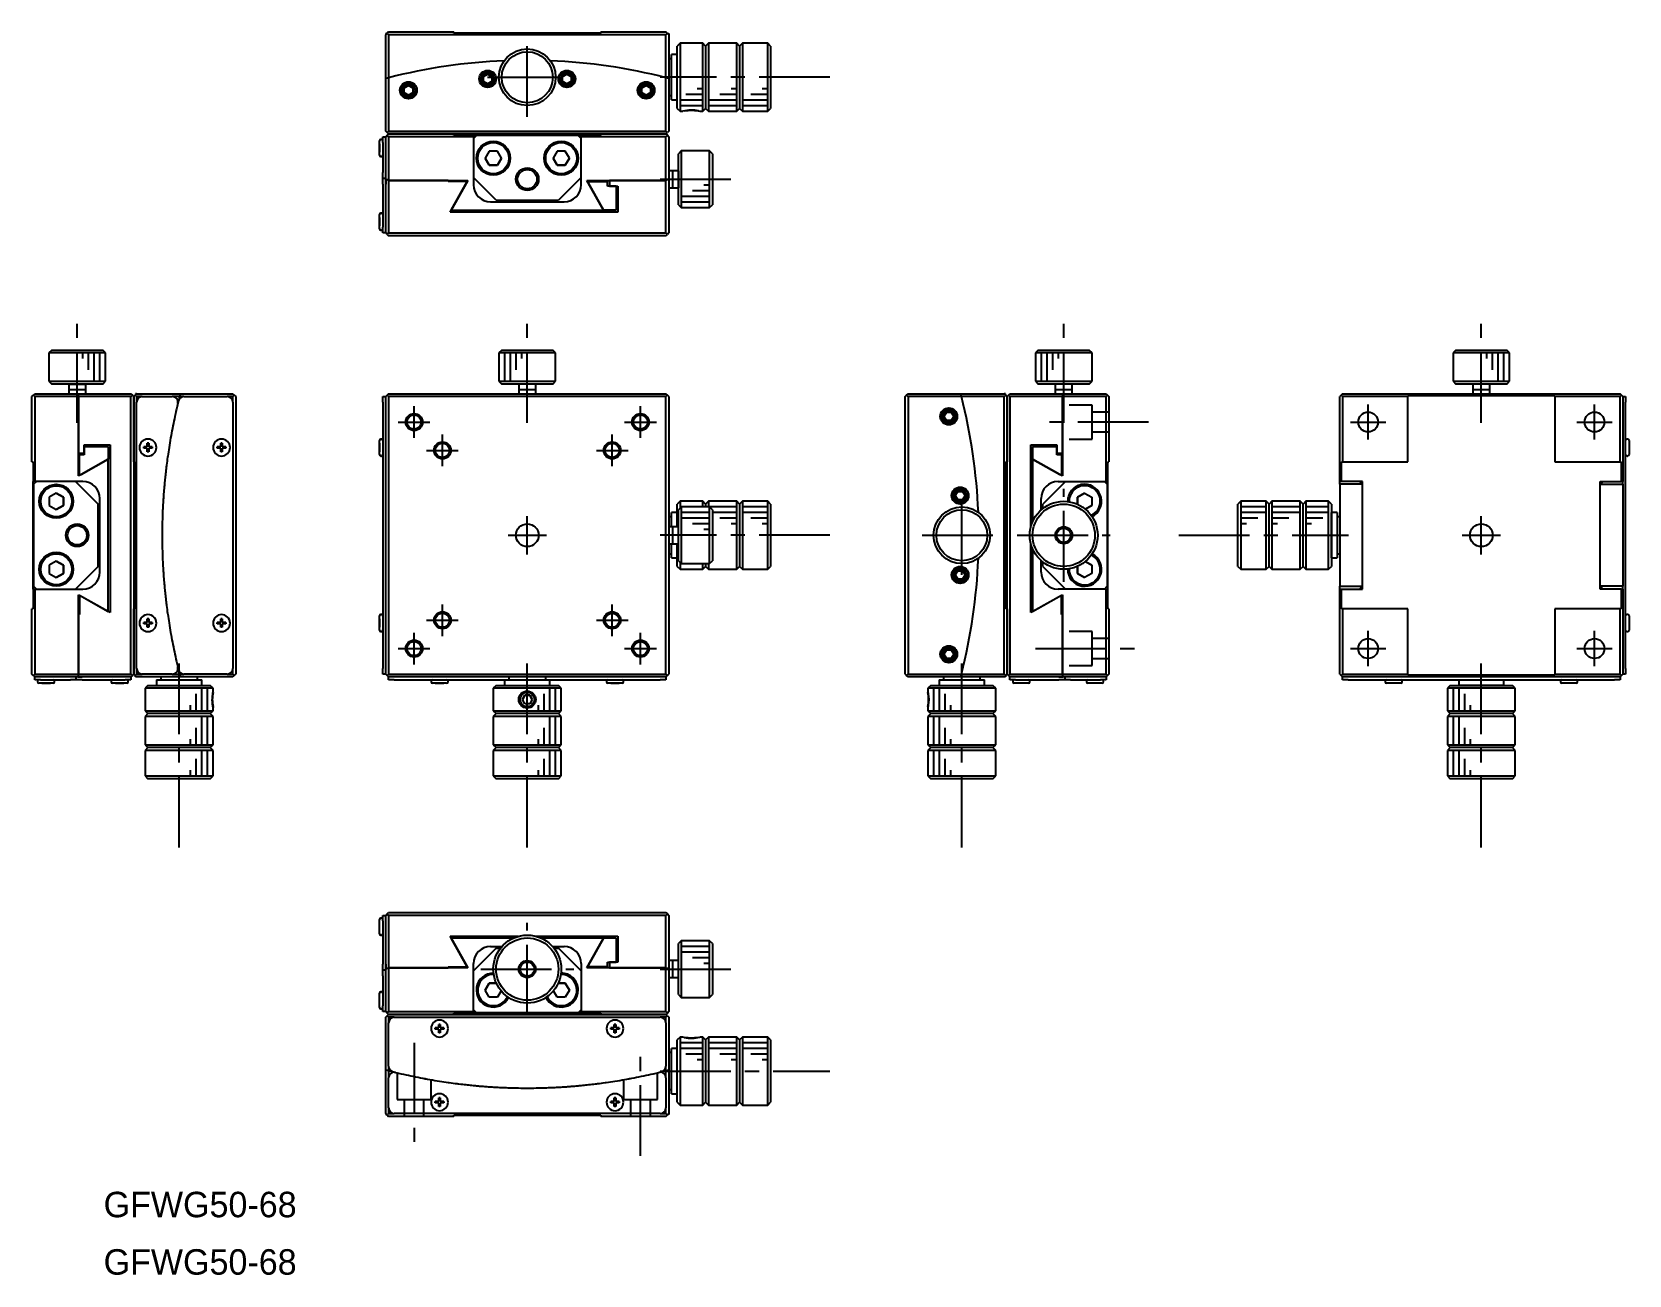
# Model space of a CAD drawing. Extents: x 88 to 370, y 0 to 220.
import ezdxf

# ---------------------------------------------------------------- set-up
doc = ezdxf.new("R2010")
doc.units = 0
doc.header["$LTSCALE"] = 10
doc.linetypes.add('CENTER', pattern=[2, 1.25, -0.25, 0.25, -0.25])
doc.linetypes.add('DASHED', pattern=[3.5, 2, -1.5])
doc.layers.get('0').update_dxf_attribs({"linetype": 'CONTINUOUS'})
doc.layers.add('CENTER', color=1, linetype='CENTER')
doc.styles.get("Standard").update_dxf_attribs({"font": 'FGP教科書体NT-M'})

msp = doc.modelspace()

# ---------------------------------------------------------------- texts
at = {"color": 7}
for p in [(100.925616, 10.68813), (100.925616, 0.548006)]:
    msp.add_text('GFWG50-68', height=4.5, dxfattribs=at).set_placement(p)

# ---------------------------------------------------------------- linework, layer by layer
at = {"color": 7, "linetype": 'CONTINUOUS'}
for p, q in [((150.784058, 219.507474), (151.034058, 219.757474)), ((150.984058, 219.707474), (150.784058, 219.707474)), ((150.784058, 219.707474), (150.784058, 219.507474)), ((150.784058, 211.798915), (150.784058, 219.507474)), ((151.284058, 220.007474), (151.034058, 219.757474)), ((151.034058, 219.757474), (151.284058, 219.507474)), ((151.284058, 220.007474), (162.784058, 220.007474)), ((151.284058, 219.507474), (151.284058, 211.928014)), ((200.284058, 219.507474), (151.284058, 219.507474)), ((162.784058, 219.807474), (162.784058, 220.007474)), ((188.784058, 219.807474), (162.784058, 219.807474)), ((188.784058, 220.007474), (188.784058, 219.807474)), ((188.784058, 220.007474), (200.284058, 220.007474)), ((200.534058, 219.757474), (200.284058, 220.007474)), ((200.284058, 219.507474), (200.534058, 219.757474)), ((200.284058, 211.928014), (200.284058, 219.507474)), ((200.534058, 219.757474), (200.784058, 219.507474)), ((200.584058, 219.707474), (200.784058, 219.707474)), ((200.784058, 219.707474), (200.784058, 219.507474)), ((200.784058, 219.507474), (200.784058, 211.798915)), ((202.784058, 218.007474), (202.284058, 217.507474)), ((202.284058, 206.507474), (202.284058, 217.507474)), ((202.784058, 218.007474), (202.784058, 206.007474)), ((206.784058, 218.007474), (202.784058, 218.007474)), ((206.784058, 206.007474), (206.784058, 218.007474)), ((207.284058, 217.507474), (206.784058, 218.007474)), ((207.784058, 218.007474), (207.284058, 217.507474)), ((207.284058, 217.507474), (207.284058, 206.507474)), ((207.784058, 218.007474), (207.784058, 206.007474)), ((212.784058, 218.007474), (207.784058, 218.007474)), ((212.784058, 206.007474), (212.784058, 218.007474)), ((213.284058, 217.507474), (212.784058, 218.007474)), ((213.784058, 218.007474), (213.284058, 217.507474)), ((213.284058, 217.507474), (213.284058, 206.507474)), ((213.784058, 218.007474), (213.784058, 206.007474)), ((218.284058, 218.007474), (213.784058, 218.007474)), ((218.284058, 206.007474), (218.284058, 218.007474)), ((218.784058, 217.507474), (218.284058, 218.007474)), ((218.784058, 217.507474), (218.784058, 206.507474)), ((201.284058, 215.257474), (200.784058, 215.257474)), ((201.284058, 208.007474), (201.284058, 216.007474)), ((202.284058, 216.007474), (201.284058, 216.007474)), ((150.784058, 202.507474), (150.784058, 211.798915)), ((151.284058, 211.928014), (151.284058, 202.507474)), ((168.034058, 212.140487), (168.784058, 212.5735)), ((168.034058, 211.274462), (168.034058, 212.140487)), ((168.784058, 212.5735), (169.534058, 212.140487)), ((169.534058, 212.140487), (169.534058, 211.274462)), ((182.034058, 212.140487), (182.784058, 212.5735)), ((182.034058, 211.274462), (182.034058, 212.140487)), ((182.784058, 212.5735), (183.534058, 212.140487)), ((183.534058, 212.140487), (183.534058, 211.274462)), ((200.284058, 202.507474), (200.284058, 211.928014)), ((200.784058, 211.798915), (200.784058, 202.507474)), ((154.034058, 210.140487), (154.784058, 210.5735)), ((154.034058, 209.274462), (154.034058, 210.140487)), ((154.784058, 208.841449), (154.034058, 209.274462)), ((154.034058, 209.274462), (154.784058, 208.841449)), ((154.784058, 210.5735), (155.534058, 210.140487)), ((155.534058, 209.274462), (154.784058, 208.841449)), ((154.784058, 208.841449), (155.534058, 209.274462)), ((155.534058, 210.140487), (155.534058, 209.274462)), ((168.784058, 210.841449), (168.034058, 211.274462)), ((168.034058, 211.274462), (168.784058, 210.841449)), ((169.534058, 211.274462), (168.784058, 210.841449)), ((168.784058, 210.841449), (169.534058, 211.274462)), ((182.784058, 210.841449), (182.034058, 211.274462)), ((182.034058, 211.274462), (182.784058, 210.841449)), ((183.534058, 211.274462), (182.784058, 210.841449)), ((182.784058, 210.841449), (183.534058, 211.274462)), ((196.034058, 210.140487), (196.784058, 210.5735)), ((196.034058, 209.274462), (196.034058, 210.140487)), ((196.784058, 208.841449), (196.034058, 209.274462)), ((196.034058, 209.274462), (196.784058, 208.841449)), ((196.784058, 210.5735), (197.534058, 210.140487)), ((197.534058, 209.274462), (196.784058, 208.841449)), ((196.784058, 208.841449), (197.534058, 209.274462)), ((197.534058, 210.140487), (197.534058, 209.274462)), ((200.784058, 208.757474), (201.284058, 208.757474)), ((201.284058, 208.007474), (202.284058, 208.007474)), ((202.284058, 206.507474), (202.784058, 206.007474)), ((202.784058, 206.007474), (203.284063, 206.007474)), ((203.284063, 206.007474), (203.284358, 206.007474)), ((203.284358, 206.007474), (203.284976, 206.007474)), ((206.284053, 206.007474), (206.784058, 206.007474)), ((206.784058, 206.007474), (207.284058, 206.507474)), ((207.284058, 206.507474), (207.784058, 206.007474)), ((207.784058, 206.007474), (212.784058, 206.007474)), ((212.784058, 206.007474), (213.284058, 206.507474)), ((213.284058, 206.507474), (213.784058, 206.007474)), ((213.784058, 206.007474), (218.284058, 206.007474)), ((218.284058, 206.007474), (218.784058, 206.507474)), ((149.684058, 198.257474), (149.684058, 200.757474)), ((149.684058, 199.632474), (149.684058, 200.757474)), ((150.034058, 201.007474), (149.934058, 201.007474)), ((150.284058, 201.507474), (150.784058, 201.507474)), ((150.284058, 200.507474), (150.284058, 201.507474)), ((150.284058, 200.507474), (150.284058, 200.307474)), ((151.034058, 202.257474), (150.784058, 202.507474)), ((150.784058, 201.507474), (151.034058, 201.757474)), ((150.784058, 200.507474), (150.784058, 201.507474)), ((150.784058, 195.207011), (150.784058, 200.507474)), ((150.784058, 195.207011), (150.784058, 200.507474)), ((151.284058, 202.507474), (151.034058, 202.257474)), ((151.284058, 202.007474), (151.034058, 202.257474)), ((151.034058, 201.757474), (151.284058, 202.007474)), ((151.034058, 201.757474), (151.284058, 201.507474)), ((151.284058, 202.507474), (200.284058, 202.507474)), ((151.284058, 202.007474), (162.784058, 202.007474)), ((162.784058, 202.007474), (151.284058, 202.007474)), ((151.284058, 201.507474), (151.284058, 193.798915)), ((166.284058, 201.507474), (151.284058, 201.507474)), ((162.784058, 201.807474), (162.784058, 202.007474)), ((188.784058, 202.007474), (162.784058, 202.007474)), ((166.284058, 201.807474), (162.784058, 201.807474)), ((166.284058, 201.807474), (166.284058, 201.507474)), ((166.284058, 201.807474), (185.284058, 201.807474)), ((166.284058, 201.207474), (166.784058, 201.707474)), ((166.284058, 201.507474), (166.284058, 201.207474)), ((166.284058, 201.207474), (166.284058, 194.307474)), ((166.284058, 201.207474), (166.284058, 194.307474)), ((184.784058, 201.707474), (166.784058, 201.707474)), ((184.784058, 201.707474), (185.284058, 201.207474)), ((188.784058, 201.807474), (185.284058, 201.807474)), ((185.284058, 201.507474), (185.284058, 201.807474)), ((185.284058, 201.207474), (185.284058, 201.507474)), ((200.284058, 201.507474), (185.284058, 201.507474)), ((185.284058, 194.307474), (185.284058, 201.207474)), ((185.284058, 194.307474), (185.284058, 201.207474)), ((188.784058, 202.007474), (188.784058, 201.807474)), ((188.784058, 202.007474), (200.284058, 202.007474)), ((200.284058, 202.007474), (188.784058, 202.007474)), ((200.534058, 202.257474), (200.284058, 202.507474)), ((200.284058, 202.007474), (200.534058, 202.257474)), ((200.284058, 202.007474), (200.534058, 201.757474)), ((200.284058, 201.507474), (200.534058, 201.757474)), ((200.284058, 193.798915), (200.284058, 201.507474)), ((200.784058, 202.507474), (200.534058, 202.257474)), ((200.534058, 201.757474), (200.784058, 201.507474)), ((200.784058, 201.507474), (200.784058, 193.928014)), ((149.684058, 200.257474), (149.684058, 199.632474)), ((149.684058, 199.632474), (149.684058, 200.257474)), ((149.684058, 199.507474), (149.684058, 199.632474)), ((149.684058, 199.382474), (149.684058, 199.632474)), ((149.684058, 199.632474), (149.684058, 199.382474)), ((149.684058, 199.382474), (149.684058, 199.507474)), ((149.684058, 198.257474), (149.684058, 199.382474)), ((149.684058, 198.757474), (149.684058, 199.382474)), ((149.684058, 199.382474), (149.684058, 198.757474)), ((149.934058, 198.007474), (150.034058, 198.007474)), ((150.284058, 200.307474), (150.284058, 198.707474)), ((150.284058, 198.707474), (150.284058, 195.207011)), ((169.06237, 198.957474), (168.340682, 197.707474)), ((168.340682, 197.707474), (169.06237, 196.457474)), ((169.06237, 196.457474), (168.340682, 197.707474)), ((170.505746, 198.957474), (169.06237, 198.957474)), ((171.227434, 197.707474), (170.505746, 198.957474)), ((170.505746, 196.457474), (171.227434, 197.707474)), ((171.227434, 197.707474), (170.505746, 196.457474)), ((181.06237, 198.957474), (180.340682, 197.707474)), ((180.340682, 197.707474), (181.06237, 196.457474)), ((181.06237, 196.457474), (180.340682, 197.707474)), ((182.505746, 198.957474), (181.06237, 198.957474)), ((183.227434, 197.707474), (182.505746, 198.957474)), ((182.505746, 196.457474), (183.227434, 197.707474)), ((183.227434, 197.707474), (182.505746, 196.457474)), ((202.985426, 199.007474), (202.485426, 198.507474)), ((202.485426, 195.507474), (202.485426, 198.507474)), ((202.485426, 189.507474), (202.485426, 198.507474)), ((202.985426, 199.007474), (202.985426, 189.007474)), ((207.985426, 199.007474), (202.985426, 199.007474)), ((207.985426, 189.007474), (207.985426, 199.007474)), ((208.485426, 198.507474), (207.985426, 199.007474)), ((208.485426, 198.507474), (208.485426, 189.507474)), ((150.284058, 194.207011), (150.284058, 195.207011)), ((150.784058, 193.928014), (150.784058, 195.207011)), ((169.06237, 196.457474), (170.505746, 196.457474)), ((170.505746, 196.457474), (169.06237, 196.457474)), ((181.06237, 196.457474), (182.505746, 196.457474)), ((182.505746, 196.457474), (181.06237, 196.457474)), ((201.485426, 195.507474), (200.784077, 195.507474)), ((201.485426, 195.507474), (201.480426, 195.507474)), ((201.485426, 194.085979), (201.485426, 195.507479)), ((201.490426, 195.507474), (201.485426, 195.507474)), ((202.485426, 195.507474), (201.485426, 195.507474)), ((202.485426, 192.507474), (202.485426, 195.507474)), ((202.485426, 195.507474), (202.485426, 192.507474)), ((150.284058, 194.118983), (150.284058, 194.207011)), ((150.284058, 194.207011), (150.784058, 194.207011)), ((150.284058, 193.14816), (150.284058, 194.118983)), ((150.284058, 193.14816), (150.284058, 187.307474)), ((150.784058, 193.928014), (150.784058, 193.14816)), ((150.784058, 193.14816), (150.784058, 193.928014)), ((150.784058, 185.507474), (150.784058, 193.14816)), ((150.784058, 185.507474), (150.784058, 193.14816)), ((151.284058, 193.798915), (151.284058, 184.507474)), ((161.784058, 193.798915), (151.284058, 193.798915)), ((151.284058, 193.798915), (161.784058, 193.798915)), ((161.784058, 193.592201), (161.784058, 193.798915)), ((161.784058, 193.798915), (165.28816, 193.798915)), ((165.172178, 193.592201), (161.784058, 193.592201)), ((162.343511, 188.51893), (165.172178, 193.592201)), ((165.194505, 193.631258), (162.343673, 188.518302)), ((165.172178, 193.798915), (165.172178, 193.592201)), ((165.28816, 193.798915), (165.194505, 193.631258)), ((170.284058, 190.307474), (166.284058, 194.307474)), ((166.284058, 194.307474), (166.284058, 193.007474)), ((185.284058, 194.307474), (181.284058, 190.307474)), ((185.284058, 193.007474), (185.284058, 194.307474)), ((186.289956, 193.798915), (190.284058, 193.798915)), ((186.371003, 193.653828), (186.289956, 193.798915)), ((186.546822, 193.339037), (186.371003, 193.653828)), ((186.405426, 193.798915), (186.405426, 193.592201)), ((186.405426, 193.592201), (186.546822, 193.339037)), ((186.405426, 193.592201), (189.985426, 193.592201)), ((186.546822, 193.339037), (189.234443, 188.518302)), ((189.234443, 188.518302), (186.546822, 193.339037)), ((189.985426, 193.798915), (189.985426, 193.592201)), ((189.985426, 192.76506), (189.985426, 193.592201)), ((190.284058, 192.76506), (189.985426, 192.76506)), ((190.284058, 193.798915), (190.284058, 192.76506)), ((200.284058, 193.798915), (190.284058, 193.798915)), ((190.284058, 193.798915), (200.284058, 193.798915)), ((191.485426, 192.76506), (190.284058, 192.76506)), ((190.284058, 192.76506), (191.485426, 192.76506)), ((191.485426, 192.76506), (191.485426, 188.518302)), ((191.485426, 192.76506), (191.784058, 192.76506)), ((191.543012, 192.76506), (191.485426, 192.707474)), ((191.784058, 192.76506), (191.784058, 188.207031)), ((200.284058, 184.507474), (200.284058, 193.798915)), ((200.784058, 193.928014), (200.784058, 184.507474)), ((200.784077, 192.507474), (201.485426, 192.507474)), ((201.480426, 192.507474), (201.485426, 192.507474)), ((201.485426, 194.007474), (201.485426, 194.085979)), ((201.485426, 193.92897), (201.485426, 194.007474)), ((201.485426, 192.946038), (201.485426, 193.92897)), ((201.485426, 192.507469), (201.485426, 192.946038)), ((201.485426, 192.507474), (201.490426, 192.507474)), ((201.485426, 192.507474), (202.485426, 192.507474)), ((202.485426, 189.507474), (202.485426, 192.507474)), ((169.284058, 190.007474), (182.284058, 190.007474)), ((170.284058, 190.307474), (181.284058, 190.307474)), ((191.485426, 190.707474), (191.735426, 190.457474)), ((191.735426, 190.457474), (191.784058, 190.408843)), ((202.485426, 189.507474), (202.985426, 189.007474)), ((207.985426, 189.007474), (208.485426, 189.507474)), ((149.684058, 185.257474), (149.684058, 187.757474)), ((149.684058, 186.632474), (149.684058, 187.757474)), ((149.684058, 187.257474), (149.684058, 186.632474)), ((149.684058, 186.632474), (149.684058, 187.257474)), ((149.684058, 186.507474), (149.684058, 186.632474)), ((149.684058, 186.382474), (149.684058, 186.632474)), ((149.684058, 186.632474), (149.684058, 186.382474)), ((149.684058, 186.382474), (149.684058, 186.507474)), ((149.684058, 185.257474), (149.684058, 186.382474)), ((149.684058, 185.757474), (149.684058, 186.382474)), ((149.684058, 186.382474), (149.684058, 185.757474)), ((150.034058, 188.007474), (149.934058, 188.007474)), ((150.284058, 187.307474), (150.284058, 185.707474)), ((162.169956, 188.207031), (162.343511, 188.51893)), ((191.784058, 188.207031), (162.169956, 188.207031)), ((162.343673, 188.518302), (189.234443, 188.518302)), ((191.485426, 188.518302), (189.234443, 188.518302)), ((202.985426, 189.007474), (207.985426, 189.007474)), ((149.934058, 185.007474), (150.034058, 185.007474)), ((150.284058, 185.707474), (150.284058, 185.507474)), ((150.284058, 184.507474), (150.284058, 185.507474)), ((150.784058, 184.507474), (150.284058, 184.507474)), ((150.784058, 184.507474), (150.784058, 185.507474)), ((151.034058, 184.257474), (150.784058, 184.507474)), ((151.284058, 184.507474), (151.034058, 184.257474)), ((151.034058, 184.257474), (151.284058, 184.007474)), ((151.284058, 184.507474), (200.284058, 184.507474)), ((200.284058, 184.007474), (151.284058, 184.007474)), ((200.534058, 184.257474), (200.284058, 184.507474)), ((200.284058, 184.007474), (200.534058, 184.257474)), ((200.784058, 184.507474), (200.534058, 184.257474)), ((91.767737, 163.822303), (91.267737, 163.322303)), ((91.767737, 163.822303), (100.767737, 163.822303)), ((101.267737, 163.322303), (100.767737, 163.822303)), ((171.284058, 163.822303), (170.784058, 163.322303)), ((171.284058, 163.822303), (180.284058, 163.822303)), ((180.784058, 163.322303), (180.284058, 163.822303)), ((266.059966, 163.822303), (265.559966, 163.322303)), ((266.059966, 163.822303), (275.059966, 163.822303)), ((266.059966, 163.822303), (275.059966, 163.822303)), ((275.559966, 163.322303), (275.059966, 163.822303)), ((339.843248, 163.822303), (339.343248, 163.322303)), ((339.843248, 163.822303), (344.343248, 163.822303)), ((344.343248, 163.822303), (348.843248, 163.822303)), ((349.343248, 163.322303), (348.843248, 163.822303)), ((101.267737, 163.322303), (91.267737, 163.322303)), ((91.267737, 163.322303), (91.267737, 158.322303)), ((101.267737, 158.322303), (101.267737, 163.322303)), ((180.784058, 163.322303), (170.784058, 163.322303)), ((170.784058, 163.322303), (170.784058, 158.322303)), ((180.784058, 158.322303), (180.784058, 163.322303)), ((265.559966, 163.322303), (265.559966, 158.322303)), ((275.559966, 163.322303), (265.559966, 163.322303)), ((275.559966, 158.322303), (275.559966, 163.322303)), ((344.343248, 163.322303), (339.343248, 163.322303)), ((339.343248, 163.322303), (339.343248, 158.322303)), ((349.343248, 163.322303), (344.343248, 163.322303)), ((349.343248, 158.322303), (349.343248, 163.322303)), ((91.267737, 158.322303), (101.267737, 158.322303)), ((91.267737, 158.322303), (91.767737, 157.822303)), ((100.767737, 157.822303), (101.267737, 158.322303)), ((170.784058, 158.322303), (175.784058, 158.322303)), ((170.784058, 158.322303), (171.284058, 157.822303)), ((175.784058, 158.322303), (180.784058, 158.322303)), ((180.284058, 157.822303), (180.784058, 158.322303)), ((265.559966, 158.322303), (266.059966, 157.822303)), ((265.559966, 158.322303), (275.559966, 158.322303)), ((275.059966, 157.822303), (275.559966, 158.322303)), ((339.343248, 158.322303), (349.343248, 158.322303)), ((339.343248, 158.322303), (339.843248, 157.822303)), ((348.843248, 157.822303), (349.343248, 158.322303)), ((88.267737, 155.620935), (88.517737, 155.870935)), ((88.267737, 144.120935), (88.267737, 155.620935)), ((88.517737, 155.870935), (88.767737, 156.120935)), ((88.767737, 155.620935), (88.517737, 155.870935)), ((88.767737, 156.120935), (96.347197, 156.120935)), ((88.767737, 155.620935), (88.767737, 140.620935)), ((96.476297, 155.620935), (88.767737, 155.620935)), ((94.767737, 157.822303), (91.767737, 157.822303)), ((100.767737, 157.822303), (91.767737, 157.822303)), ((95.207847, 156.822303), (94.767732, 156.822303)), ((97.767737, 157.822303), (94.767737, 157.822303)), ((94.767737, 157.822303), (97.767737, 157.822303)), ((94.767737, 157.822303), (94.767737, 156.822303)), ((94.767737, 156.827303), (94.767737, 156.822303)), ((94.767737, 156.822303), (94.767737, 156.120954)), ((94.767737, 156.822303), (94.767737, 156.817303)), ((96.187734, 156.822303), (95.207847, 156.822303)), ((97.329174, 156.822303), (96.187734, 156.822303)), ((96.347197, 156.120935), (105.767737, 156.120935)), ((96.476297, 155.620935), (96.476297, 145.620935)), ((105.767737, 155.620935), (96.476297, 155.620935)), ((96.476297, 145.620935), (96.476297, 155.620935)), ((97.767742, 156.822303), (97.329174, 156.822303)), ((100.767737, 157.822303), (97.767737, 157.822303)), ((97.767737, 156.822303), (97.767737, 157.822303)), ((97.767737, 156.822303), (97.767737, 156.827303)), ((97.767737, 156.120954), (97.767737, 156.822303)), ((97.767737, 156.817303), (97.767737, 156.822303)), ((105.767737, 156.120935), (106.017737, 155.870935)), ((106.017737, 155.870935), (105.767737, 155.620935)), ((105.767737, 106.620935), (105.767737, 155.620935)), ((106.267737, 155.620935), (106.017737, 155.870935)), ((106.517737, 155.870935), (106.267737, 155.620935)), ((106.267737, 144.120935), (106.267737, 155.620935)), ((106.267737, 155.620935), (106.267737, 144.120935)), ((106.517737, 155.870935), (106.767737, 156.120935)), ((106.767737, 155.620935), (106.517737, 155.870935)), ((106.567737, 156.120935), (106.567737, 155.920935)), ((106.767737, 156.120935), (106.567737, 156.120935)), ((106.767737, 156.120935), (114.476297, 156.120935)), ((107.767737, 155.620935), (106.767737, 155.620935)), ((106.767737, 155.620935), (106.767737, 154.620935)), ((107.767737, 155.620935), (113.0682, 155.620935)), ((114.347197, 155.620935), (113.0682, 155.620935)), ((115.127052, 155.620935), (114.347197, 155.620935)), ((114.476297, 156.120935), (123.767737, 156.120935)), ((115.127052, 155.620935), (122.767737, 155.620935)), ((123.767737, 155.620935), (122.767737, 155.620935)), ((123.767737, 156.120935), (124.017737, 155.870935)), ((124.017737, 155.870935), (123.767737, 155.620935)), ((123.767737, 154.620935), (123.767737, 155.620935)), ((124.017737, 155.870935), (124.267737, 155.620935)), ((124.267737, 155.620935), (124.267737, 106.620935)), ((150.284058, 154.620935), (150.284058, 155.620935)), ((150.284058, 155.620935), (150.784058, 155.620935)), ((151.034058, 155.870935), (150.784058, 155.620935)), ((150.784058, 154.620935), (150.784058, 155.620935)), ((151.284058, 156.120935), (151.034058, 155.870935)), ((151.034058, 155.870935), (151.284058, 155.620935)), ((151.284058, 156.120935), (200.284058, 156.120935)), ((151.284058, 155.620935), (151.284058, 106.620935)), ((200.284058, 155.620935), (151.284058, 155.620935)), ((175.784058, 157.822303), (171.284058, 157.822303)), ((177.284063, 156.822303), (174.284053, 156.822303)), ((174.284058, 157.822303), (174.284058, 156.822303)), ((174.284058, 156.827303), (174.284058, 156.822303)), ((174.284058, 156.822303), (174.284058, 156.120935)), ((174.284058, 156.822303), (174.284058, 156.817303)), ((180.284058, 157.822303), (175.784058, 157.822303)), ((177.284058, 156.822303), (177.284058, 157.822303)), ((177.284058, 156.822303), (177.284058, 156.827303)), ((177.284058, 156.120935), (177.284058, 156.822303)), ((177.284058, 156.817303), (177.284058, 156.822303)), ((200.534058, 155.870935), (200.284058, 156.120935)), ((200.284058, 155.620935), (200.534058, 155.870935)), ((200.284058, 106.620935), (200.284058, 155.620935)), ((200.784058, 155.620935), (200.534058, 155.870935)), ((200.784058, 155.620935), (200.784058, 106.620935)), ((242.559966, 155.620935), (242.809966, 155.870935)), ((242.559966, 106.620935), (242.559966, 155.620935)), ((242.809966, 155.870935), (243.059966, 156.120935)), ((243.059966, 155.620935), (242.809966, 155.870935)), ((243.059966, 156.120935), (252.351407, 156.120935)), ((243.059966, 155.620935), (243.059966, 106.620935)), ((252.480507, 155.620935), (243.059966, 155.620935)), ((252.351407, 156.120935), (260.059966, 156.120935)), ((260.059966, 155.620935), (252.480507, 155.620935)), ((260.259966, 156.120935), (260.059966, 156.120935)), ((260.059966, 156.120935), (260.309966, 155.870935)), ((260.309966, 155.870935), (260.059966, 155.620935)), ((260.059966, 106.620935), (260.059966, 155.620935)), ((260.259966, 155.920935), (260.259966, 156.120935)), ((260.559966, 155.620935), (260.309966, 155.870935)), ((260.559966, 155.620935), (260.809966, 155.870935)), ((260.559966, 155.620935), (260.559966, 144.120935)), ((260.559966, 144.120935), (260.559966, 155.620935)), ((260.809966, 155.870935), (261.059966, 156.120935)), ((261.059966, 155.620935), (260.809966, 155.870935)), ((261.059966, 156.120935), (270.480507, 156.120935)), ((270.351407, 155.620935), (261.059966, 155.620935)), ((261.059966, 155.620935), (261.059966, 106.620935)), ((275.059966, 157.822303), (266.059966, 157.822303)), ((269.062017, 156.822303), (269.059961, 156.822303)), ((269.059966, 157.822303), (269.059966, 156.822303)), ((269.059966, 156.827303), (269.059966, 156.822303)), ((269.059966, 156.822303), (269.059966, 156.817303)), ((269.059966, 156.822303), (269.059966, 156.120954)), ((269.449101, 156.822303), (269.062017, 156.822303)), ((270.559966, 156.822303), (269.449101, 156.822303)), ((270.351407, 145.620935), (270.351407, 155.620935)), ((270.351407, 155.620935), (270.351407, 145.620935)), ((278.059966, 155.620935), (270.351407, 155.620935)), ((270.480507, 156.120935), (278.059966, 156.120935)), ((272.059972, 156.822303), (270.559966, 156.822303)), ((272.059966, 156.822303), (272.059966, 157.822303)), ((272.059966, 156.822303), (272.059966, 156.827303)), ((272.059966, 156.817303), (272.059966, 156.822303)), ((272.059966, 156.120954), (272.059966, 156.822303)), ((278.059966, 156.120935), (278.309966, 155.870935)), ((278.309966, 155.870935), (278.059966, 155.620935)), ((278.059966, 140.620935), (278.059966, 155.620935)), ((278.309966, 155.870935), (278.559966, 155.620935)), ((278.559966, 155.620935), (278.559966, 144.120935)), ((319.593248, 155.870935), (319.343248, 155.620935)), ((319.343248, 140.620935), (319.343248, 155.620935)), ((319.843248, 156.120935), (319.593248, 155.870935)), ((319.593248, 155.870935), (319.843248, 155.620935)), ((319.843248, 156.120935), (368.843248, 156.120935)), ((319.843248, 155.620935), (319.843248, 144.120935)), ((331.343248, 155.620935), (319.843248, 155.620935)), ((331.343248, 155.820935), (357.343248, 155.820935)), ((331.343248, 155.620935), (331.343248, 155.820935)), ((331.343248, 144.120935), (331.343248, 155.620935)), ((348.843248, 157.822303), (339.843248, 157.822303)), ((345.843253, 156.822303), (342.843243, 156.822303)), ((342.843248, 157.822303), (342.843248, 156.822303)), ((342.843248, 156.827303), (342.843248, 156.822303)), ((342.843248, 156.822303), (342.843248, 156.120935)), ((342.843248, 156.822303), (342.843248, 156.817303)), ((345.843248, 156.822303), (345.843248, 157.822303)), ((345.843248, 156.822303), (345.843248, 156.827303)), ((345.843248, 156.120935), (345.843248, 156.822303)), ((345.843248, 156.817303), (345.843248, 156.822303)), ((357.343248, 155.820935), (357.343248, 155.620935)), ((357.343248, 155.620935), (357.343248, 144.120935)), ((368.843248, 155.620935), (357.343248, 155.620935)), ((369.093248, 155.870935), (368.843248, 156.120935)), ((368.843248, 155.620935), (369.093248, 155.870935)), ((368.843248, 144.120935), (368.843248, 155.620935)), ((369.343248, 155.620935), (369.093248, 155.870935)), ((369.343248, 155.620935), (369.843248, 155.620935)), ((369.343248, 155.620935), (369.343248, 140.620935)), ((369.843248, 155.620935), (369.843248, 154.620935)), ((106.767737, 107.620935), (106.767737, 154.620935)), ((123.767737, 154.620935), (123.767737, 107.620935)), ((150.284058, 154.620935), (150.284058, 147.420935)), ((150.784058, 107.620935), (150.784058, 154.620935)), ((150.784058, 107.620935), (150.784058, 154.620935)), ((249.393941, 152.120935), (249.826954, 152.870935)), ((249.826954, 152.870935), (249.393941, 152.120935)), ((249.826954, 152.870935), (250.692979, 152.870935)), ((250.692979, 152.870935), (251.125992, 152.120935)), ((369.843248, 147.420935), (369.843248, 154.620935)), ((249.826954, 151.370935), (249.393941, 152.120935)), ((249.393941, 152.120935), (249.826954, 151.370935)), ((250.692979, 151.370935), (249.826954, 151.370935)), ((251.125992, 152.120935), (250.692979, 151.370935)), ((97.510152, 146.822303), (97.510152, 147.120935)), ((97.510152, 147.120935), (102.06818, 147.120935)), ((97.510152, 146.879889), (97.567737, 146.822303)), ((97.510152, 146.822303), (97.510152, 145.620935)), ((97.510152, 146.822303), (101.756909, 146.822303)), ((97.510152, 145.620935), (97.510152, 146.822303)), ((99.567737, 146.822303), (99.817737, 147.072303)), ((99.817737, 147.072303), (99.866369, 147.120935)), ((101.756909, 146.822303), (101.756909, 144.57132)), ((102.06818, 147.120935), (102.06818, 117.506833)), ((108.017737, 146.745935), (108.642737, 146.745935)), ((108.017737, 146.495935), (108.017737, 146.745935)), ((108.642737, 146.745935), (108.017737, 146.745935)), ((108.642737, 147.370935), (108.892737, 147.370935)), ((108.642737, 146.745935), (108.642737, 147.370935)), ((108.892737, 147.370935), (108.642737, 147.370935)), ((108.892737, 147.370935), (108.892737, 146.745935)), ((108.892737, 146.745935), (108.892737, 147.370935)), ((108.892737, 146.745935), (109.517737, 146.745935)), ((109.517737, 146.745935), (108.892737, 146.745935)), ((109.517737, 146.745935), (109.517737, 146.495935)), ((109.517737, 146.495935), (109.517737, 146.745935)), ((121.017737, 146.745935), (121.642737, 146.745935)), ((121.017737, 146.495935), (121.017737, 146.745935)), ((121.642737, 146.745935), (121.017737, 146.745935)), ((121.642737, 147.370935), (121.892737, 147.370935)), ((121.642737, 146.745935), (121.642737, 147.370935)), ((121.892737, 147.370935), (121.642737, 147.370935)), ((121.892737, 147.370935), (121.892737, 146.745935)), ((121.892737, 146.745935), (121.892737, 147.370935)), ((121.892737, 146.745935), (122.517737, 146.745935)), ((122.517737, 146.745935), (121.892737, 146.745935)), ((122.517737, 146.745935), (122.517737, 146.495935)), ((122.517737, 146.495935), (122.517737, 146.745935)), ((149.684058, 146.745935), (149.684058, 147.870935)), ((149.684058, 145.370935), (149.684058, 147.870935)), ((149.684058, 147.370935), (149.684058, 146.745935)), ((149.684058, 146.745935), (149.684058, 147.370935)), ((149.684058, 146.495935), (149.684058, 146.745935)), ((149.684058, 146.495935), (149.684058, 146.745935)), ((149.684058, 146.745935), (149.684058, 146.495935)), ((150.034058, 148.120935), (149.934058, 148.120935)), ((150.284058, 147.420935), (150.284058, 145.820935)), ((264.759523, 132.655489), (264.759523, 147.120935)), ((264.759523, 147.120935), (269.317552, 147.120935)), ((265.070795, 146.822303), (269.317552, 146.822303)), ((265.070795, 146.822303), (265.070795, 144.57132)), ((266.961335, 147.120935), (267.009966, 147.072303)), ((267.009966, 147.072303), (267.259966, 146.822303)), ((269.259966, 146.822303), (269.317552, 146.879889)), ((269.317552, 147.120935), (269.317552, 146.822303)), ((269.317552, 145.620935), (269.317552, 146.822303)), ((269.317552, 146.822303), (269.317552, 145.620935)), ((369.843248, 145.820935), (369.843248, 147.420935)), ((370.193248, 148.120935), (370.093248, 148.120935)), ((370.443248, 147.870935), (370.443248, 145.370935)), ((370.443248, 147.370935), (370.443248, 146.745935)), ((370.443248, 146.745935), (370.443248, 146.495935)), ((88.267737, 144.120935), (88.467737, 144.120935)), ((88.467737, 144.120935), (88.467737, 140.620935)), ((96.476297, 145.620935), (97.510152, 145.620935)), ((96.476297, 141.626833), (96.476297, 145.620935)), ((96.476297, 145.322303), (96.68301, 145.322303)), ((97.510152, 145.322303), (96.68301, 145.322303)), ((96.68301, 141.742303), (96.68301, 145.322303)), ((96.936175, 141.883699), (101.756909, 144.57132)), ((101.756909, 144.57132), (96.936175, 141.883699)), ((97.510152, 145.620935), (97.510152, 145.322303)), ((101.756909, 117.68055), (101.756909, 144.57132)), ((106.267737, 144.120935), (106.467737, 144.120935)), ((106.267737, 144.120935), (106.267737, 118.120935)), ((106.467737, 144.120935), (106.467737, 118.120935)), ((108.642737, 146.495935), (108.017737, 146.495935)), ((108.642737, 145.870935), (108.642737, 146.495935)), ((108.892737, 145.870935), (108.642737, 145.870935)), ((108.892737, 146.495935), (108.892737, 145.870935)), ((109.517737, 146.495935), (108.892737, 146.495935)), ((108.892737, 145.870935), (108.892737, 146.495935)), ((121.642737, 146.495935), (121.017737, 146.495935)), ((121.642737, 145.870935), (121.642737, 146.495935)), ((121.892737, 145.870935), (121.642737, 145.870935)), ((121.892737, 146.495935), (121.892737, 145.870935)), ((122.517737, 146.495935), (121.892737, 146.495935)), ((121.892737, 145.870935), (121.892737, 146.495935)), ((149.684058, 145.370935), (149.684058, 146.495935)), ((149.684058, 145.870935), (149.684058, 146.495935)), ((149.684058, 146.495935), (149.684058, 145.870935)), ((149.934058, 145.120935), (150.034058, 145.120935)), ((150.284058, 145.820935), (150.284058, 116.420935)), ((260.359966, 144.120935), (260.559966, 144.120935)), ((260.359966, 118.120935), (260.359966, 144.120935)), ((260.559966, 118.120935), (260.559966, 144.120935)), ((265.070795, 144.57132), (269.891529, 141.883699)), ((265.070795, 144.57132), (265.070795, 133.543535)), ((269.891529, 141.883699), (265.070795, 144.57132)), ((269.317552, 145.322303), (269.317552, 145.620935)), ((269.317552, 145.620935), (270.351407, 145.620935)), ((270.144693, 145.322303), (269.317552, 145.322303)), ((270.144693, 145.322303), (270.144693, 141.742303)), ((270.144693, 145.322303), (270.351407, 145.322303)), ((270.351407, 145.620935), (270.351407, 141.626833)), ((278.359966, 144.120935), (278.559966, 144.120935)), ((278.359966, 140.620935), (278.359966, 144.120935)), ((319.643248, 144.120935), (319.843248, 144.120935)), ((319.643248, 140.620935), (319.643248, 144.120935)), ((319.843248, 144.120935), (331.343248, 144.120935)), ((357.343248, 144.120935), (368.843248, 144.120935)), ((368.843248, 144.120935), (369.043248, 144.120935)), ((369.043248, 144.120935), (369.043248, 140.620935)), ((369.843248, 116.420935), (369.843248, 145.820935)), ((370.093248, 145.120935), (370.193248, 145.120935)), ((370.443248, 146.495935), (370.443248, 145.870935)), ((96.476297, 141.742303), (96.68301, 141.742303)), ((96.621383, 141.70788), (96.476297, 141.626833)), ((96.936175, 141.883699), (96.621383, 141.70788)), ((96.68301, 141.742303), (96.936175, 141.883699)), ((269.891529, 141.883699), (270.144693, 141.742303)), ((270.184208, 141.720232), (269.891529, 141.883699)), ((270.144693, 141.742303), (270.351407, 141.742303)), ((270.351407, 141.626833), (270.184208, 141.720232)), ((88.767737, 140.620935), (88.467737, 140.620935)), ((88.467737, 121.620935), (88.467737, 140.620935)), ((88.567737, 140.120935), (89.067737, 140.620935)), ((88.567737, 140.120935), (88.567737, 122.120935)), ((89.067737, 140.620935), (88.767737, 140.620935)), ((95.967737, 140.620935), (89.067737, 140.620935)), ((95.967737, 140.620935), (89.067737, 140.620935)), ((92.567737, 138.564311), (91.317737, 137.842623)), ((93.817737, 137.842623), (92.567737, 138.564311)), ((92.567737, 138.564311), (93.817737, 137.842623)), ((95.967737, 140.620935), (99.967737, 136.620935)), ((97.267737, 140.620935), (95.967737, 140.620935)), ((251.393941, 138.120935), (251.826954, 138.870935)), ((251.826954, 138.870935), (251.393941, 138.120935)), ((251.826954, 138.870935), (252.692979, 138.870935)), ((252.692979, 138.870935), (253.125992, 138.120935)), ((270.859966, 140.620935), (266.859966, 136.620935)), ((269.559966, 140.620935), (270.859966, 140.620935)), ((270.859966, 140.620935), (277.759966, 140.620935)), ((270.859966, 140.620935), (277.759966, 140.620935)), ((273.009966, 137.842623), (274.259966, 138.564311)), ((274.259966, 138.564311), (273.009966, 137.842623)), ((274.259966, 138.564311), (275.509966, 137.842623)), ((278.259966, 140.120935), (277.759966, 140.620935)), ((277.759966, 140.620935), (278.059966, 140.620935)), ((278.359966, 140.620935), (278.059966, 140.620935)), ((278.259966, 140.120935), (278.259966, 122.120935)), ((278.359966, 121.620935), (278.359966, 140.620935)), ((319.343248, 140.120935), (319.343248, 140.620935)), ((319.643248, 140.620935), (319.343248, 140.620935)), ((319.343248, 140.120935), (319.343248, 122.120935)), ((323.343248, 140.120935), (319.343248, 140.120935)), ((323.343248, 140.620935), (319.643248, 140.620935)), ((323.343248, 140.120935), (322.843248, 140.620935)), ((323.343248, 138.370935), (323.343248, 140.620935)), ((323.343248, 135.870935), (323.343248, 138.370935)), ((365.343248, 140.120935), (365.843248, 140.620935)), ((365.343248, 140.620935), (369.043248, 140.620935)), ((365.343248, 138.370935), (365.343248, 140.620935)), ((365.343248, 140.120935), (369.343248, 140.120935)), ((365.343248, 135.870935), (365.343248, 138.370935)), ((369.343248, 140.620935), (369.043248, 140.620935)), ((369.343248, 140.120935), (369.343248, 140.620935)), ((369.343248, 140.120935), (369.343248, 122.120935)), ((91.317737, 137.842623), (91.317737, 136.399247)), ((91.317737, 136.399247), (92.567737, 135.677559)), ((92.567737, 135.677559), (93.817737, 136.399247)), ((93.817737, 136.399247), (92.567737, 135.677559)), ((93.817737, 136.399247), (93.817737, 137.842623)), ((93.817737, 137.842623), (93.817737, 136.399247)), ((99.967737, 125.620935), (99.967737, 136.620935)), ((100.267737, 124.620935), (100.267737, 137.620935)), ((202.784058, 137.120935), (202.284058, 136.620935)), ((202.284058, 132.620935), (202.284058, 136.620935)), ((202.985426, 136.120935), (202.485426, 135.620935)), ((202.485426, 131.120935), (202.485426, 135.620935)), ((202.784058, 137.120935), (202.784058, 135.919566)), ((206.784058, 137.120935), (202.784058, 137.120935)), ((202.985426, 136.120935), (202.985426, 131.120935)), ((207.985426, 136.120935), (202.985426, 136.120935)), ((206.784058, 136.120935), (206.784058, 137.120935)), ((207.284058, 136.620935), (206.784058, 137.120935)), ((207.784058, 137.120935), (207.284058, 136.620935)), ((207.284058, 136.620935), (207.284058, 136.120935)), ((207.784058, 137.120935), (207.784058, 136.120935)), ((212.784058, 137.120935), (207.784058, 137.120935)), ((207.985426, 126.120935), (207.985426, 136.120935)), ((208.485426, 135.620935), (207.985426, 136.120935)), ((208.485426, 135.620935), (208.485426, 126.620935)), ((212.784058, 131.120935), (212.784058, 137.120935)), ((213.284058, 136.620935), (212.784058, 137.120935)), ((213.784058, 137.120935), (213.284058, 136.620935)), ((213.284058, 136.620935), (213.284058, 125.620935)), ((213.784058, 137.120935), (213.784058, 125.120935)), ((218.284058, 137.120935), (213.784058, 137.120935)), ((218.284058, 125.120935), (218.284058, 137.120935)), ((218.784058, 136.620935), (218.284058, 137.120935)), ((218.784058, 136.620935), (218.784058, 125.620935)), ((218.784058, 136.620935), (218.784058, 132.62093)), ((251.826954, 137.370935), (251.393941, 138.120935)), ((251.393941, 138.120935), (251.826954, 137.370935)), ((252.692979, 137.370935), (251.826954, 137.370935)), ((253.125992, 138.120935), (252.692979, 137.370935)), ((266.559966, 135.593071), (266.559966, 137.620935)), ((266.859966, 135.844281), (266.859966, 136.620935)), ((273.009966, 136.597932), (273.009966, 137.842623)), ((273.009966, 137.842623), (273.009966, 136.597932)), ((275.509966, 136.399247), (274.380628, 135.747223)), ((275.509966, 137.842623), (275.509966, 136.399247)), ((301.843248, 137.120935), (301.343248, 136.620935)), ((301.343248, 131.120935), (301.343248, 136.620935)), ((301.843248, 137.120935), (301.843248, 131.120935)), ((306.343248, 137.120935), (301.843248, 137.120935)), ((306.343248, 131.120935), (306.343248, 137.120935)), ((306.843248, 136.620935), (306.343248, 137.120935)), ((307.343248, 137.120935), (306.843248, 136.620935)), ((306.843248, 131.120935), (306.843248, 136.620935)), ((307.343248, 137.120935), (307.343248, 125.120935)), ((312.343248, 137.120935), (307.343248, 137.120935)), ((312.343248, 131.120935), (312.343248, 137.120935)), ((312.843248, 136.620935), (312.343248, 137.120935)), ((313.343248, 137.120935), (312.843248, 136.620935)), ((312.843248, 131.120935), (312.843248, 136.620935)), ((313.343248, 137.120935), (313.343248, 125.120935)), ((317.343248, 137.120935), (313.343248, 137.120935)), ((317.343248, 125.120935), (317.343248, 137.120935)), ((317.843248, 136.620935), (317.343248, 137.120935)), ((317.843248, 136.620935), (317.843248, 125.620935)), ((317.843248, 136.620935), (317.843248, 135.120935)), ((323.343248, 126.370935), (323.343248, 135.870935)), ((365.343248, 126.370935), (365.343248, 135.870935)), ((201.284058, 134.370935), (200.784058, 134.370935)), ((201.284058, 132.620935), (201.284058, 135.120935)), ((202.284058, 135.120935), (201.284058, 135.120935)), ((317.843248, 135.120935), (317.843248, 133.120935)), ((317.843248, 131.120935), (317.843248, 135.120935)), ((318.843248, 135.120935), (317.843248, 135.120935)), ((318.843248, 135.120935), (318.843248, 127.120935)), ((318.843248, 135.120935), (318.843248, 134.370935)), ((319.343248, 134.370935), (318.843248, 134.370935)), ((201.485426, 132.620935), (200.784058, 132.620935)), ((201.485426, 132.620935), (201.480426, 132.620935)), ((201.485426, 129.62093), (201.485426, 132.62094)), ((201.490426, 132.620935), (201.485426, 132.620935)), ((202.485426, 132.620935), (201.485426, 132.620935)), ((202.485426, 126.620935), (202.485426, 131.120935)), ((202.985426, 131.120935), (202.985426, 126.120935)), ((212.784058, 125.120935), (212.784058, 131.120935)), ((301.343248, 125.620935), (301.343248, 131.120935)), ((301.843248, 131.120935), (301.843248, 125.120935)), ((306.343248, 125.120935), (306.343248, 131.120935)), ((306.843248, 125.620935), (306.843248, 131.120935)), ((312.343248, 125.120935), (312.343248, 131.120935)), ((312.843248, 125.620935), (312.843248, 131.120935)), ((317.843248, 127.120935), (317.843248, 131.120935)), ((200.784058, 129.620935), (201.485426, 129.620935)), ((200.784058, 127.870935), (201.284058, 127.870935)), ((201.284058, 127.120935), (201.284058, 129.620935)), ((201.284058, 127.120935), (202.284058, 127.120935)), ((201.480426, 129.620935), (201.485426, 129.620935)), ((201.485426, 129.620935), (201.490426, 129.620935)), ((201.485426, 129.620935), (202.485426, 129.620935)), ((202.284058, 125.620935), (202.284058, 129.620935)), ((218.784058, 129.62094), (218.784058, 125.620935)), ((264.759523, 117.506833), (264.759523, 129.586381)), ((265.070795, 128.698335), (265.070795, 117.68055)), ((317.843248, 129.120935), (317.843248, 127.120935)), ((317.843248, 127.120935), (317.843248, 125.620935)), ((317.843248, 127.120935), (318.843248, 127.120935)), ((318.843248, 127.870935), (318.843248, 127.120935)), ((318.843248, 127.870935), (319.343248, 127.870935)), ((92.567737, 126.564311), (91.317737, 125.842623)), ((91.317737, 125.842623), (91.317737, 124.399247)), ((91.317737, 124.399247), (92.567737, 123.677559)), ((93.817737, 125.842623), (92.567737, 126.564311)), ((92.567737, 126.564311), (93.817737, 125.842623)), ((92.567737, 123.677559), (93.817737, 124.399247)), ((93.817737, 124.399247), (92.567737, 123.677559)), ((93.817737, 124.399247), (93.817737, 125.842623)), ((93.817737, 125.842623), (93.817737, 124.399247)), ((99.967737, 125.620935), (95.967737, 121.620935)), ((202.284058, 125.620935), (202.784058, 125.120935)), ((202.485426, 126.620935), (202.985426, 126.120935)), ((202.784058, 126.322303), (202.784058, 125.120935)), ((202.784058, 125.120935), (206.784058, 125.120935)), ((202.985426, 126.120935), (207.985426, 126.120935)), ((206.784058, 125.120935), (206.784058, 126.120935)), ((206.784058, 125.120935), (207.284058, 125.620935)), ((207.284058, 126.120935), (207.284058, 125.620935)), ((207.284058, 125.620935), (207.784058, 125.120935)), ((207.784058, 126.120935), (207.784058, 125.120935)), ((207.784058, 125.120935), (212.784058, 125.120935)), ((207.985426, 126.120935), (208.485426, 126.620935)), ((212.784058, 125.120935), (213.284058, 125.620935)), ((213.284058, 125.620935), (213.784058, 125.120935)), ((213.784058, 125.120935), (218.284058, 125.120935)), ((218.284058, 125.120935), (218.784058, 125.620935)), ((251.393941, 124.120935), (251.826954, 124.870935)), ((251.826954, 124.870935), (251.393941, 124.120935)), ((251.826954, 124.870935), (252.692979, 124.870935)), ((252.692979, 124.870935), (253.125992, 124.120935)), ((266.559966, 124.620935), (266.559966, 126.648799)), ((266.859966, 125.620935), (266.859966, 126.397589)), ((266.859966, 125.620935), (270.859966, 121.620935)), ((273.009966, 124.399247), (273.009966, 125.643938)), ((273.009966, 125.643938), (273.009966, 124.399247)), ((274.259966, 123.677559), (273.009966, 124.399247)), ((273.009966, 124.399247), (274.259966, 123.677559)), ((275.509966, 124.399247), (274.259966, 123.677559)), ((274.380628, 126.494647), (275.509966, 125.842623)), ((275.509966, 125.842623), (275.509966, 124.399247)), ((301.343248, 125.620935), (301.843248, 125.120935)), ((301.843248, 125.120935), (306.343248, 125.120935)), ((306.343248, 125.120935), (306.843248, 125.620935)), ((306.843248, 125.620935), (307.343248, 125.120935)), ((307.343248, 125.120935), (312.343248, 125.120935)), ((312.343248, 125.120935), (312.843248, 125.620935)), ((312.843248, 125.620935), (313.343248, 125.120935)), ((313.343248, 125.120935), (317.343248, 125.120935)), ((317.343248, 125.120935), (317.843248, 125.620935)), ((323.343248, 123.870935), (323.343248, 126.370935)), ((365.343248, 123.870935), (365.343248, 126.370935)), ((88.467737, 121.620935), (88.467737, 118.120935)), ((88.467737, 121.620935), (88.767737, 121.620935)), ((89.067737, 121.620935), (88.567737, 122.120935)), ((88.767737, 121.620935), (88.767737, 106.620935)), ((88.767737, 121.620935), (89.067737, 121.620935)), ((89.067737, 121.620935), (95.967737, 121.620935)), ((89.067737, 121.620935), (95.967737, 121.620935)), ((95.967737, 121.620935), (97.267737, 121.620935)), ((251.826954, 123.370935), (251.393941, 124.120935)), ((251.393941, 124.120935), (251.826954, 123.370935)), ((252.692979, 123.370935), (251.826954, 123.370935)), ((253.125992, 124.120935), (252.692979, 123.370935)), ((270.859966, 121.620935), (269.559966, 121.620935)), ((277.759966, 121.620935), (270.859966, 121.620935)), ((277.759966, 121.620935), (270.859966, 121.620935)), ((277.759966, 121.620935), (278.259966, 122.120935)), ((278.059966, 121.620935), (277.759966, 121.620935)), ((278.059966, 106.620935), (278.059966, 121.620935)), ((278.059966, 121.620935), (278.359966, 121.620935)), ((278.359966, 118.120935), (278.359966, 121.620935)), ((319.343248, 122.120935), (323.343248, 122.120935)), ((319.343248, 121.620935), (319.343248, 122.120935)), ((319.343248, 121.620935), (319.643248, 121.620935)), ((319.343248, 106.620935), (319.343248, 121.620935)), ((319.643248, 118.120935), (319.643248, 121.620935)), ((319.643248, 121.620935), (323.343248, 121.620935)), ((322.843248, 121.620935), (323.343248, 122.120935)), ((323.343248, 121.620935), (323.343248, 123.870935)), ((365.343248, 121.620935), (365.343248, 123.870935)), ((365.843248, 121.620935), (365.343248, 122.120935)), ((369.343248, 122.120935), (365.343248, 122.120935)), ((369.043248, 121.620935), (365.343248, 121.620935)), ((369.043248, 121.620935), (369.043248, 118.120935)), ((369.043248, 121.620935), (369.343248, 121.620935)), ((369.343248, 121.620935), (369.343248, 122.120935)), ((369.343248, 121.620935), (369.343248, 106.620935)), ((96.476297, 117.120935), (96.476297, 120.625037)), ((96.476297, 120.625037), (96.643954, 120.531382)), ((96.476297, 120.509055), (96.68301, 120.509055)), ((96.643954, 120.531382), (101.756909, 117.68055)), ((96.68301, 120.509055), (96.68301, 117.120935)), ((101.756281, 117.680388), (96.68301, 120.509055)), ((265.070795, 117.68055), (270.18375, 120.531382)), ((270.144693, 120.509055), (265.083121, 117.686898)), ((270.144693, 117.120935), (270.144693, 120.509055)), ((270.144693, 120.509055), (270.351407, 120.509055)), ((270.18375, 120.531382), (270.351407, 120.625037)), ((270.351407, 120.625037), (270.351407, 117.120935)), ((88.267737, 106.620935), (88.267737, 118.120935)), ((88.467737, 118.120935), (88.267737, 118.120935)), ((96.476297, 117.120935), (96.476297, 106.620935)), ((96.68301, 117.120935), (96.476297, 117.120935)), ((96.476297, 106.620935), (96.476297, 117.120935)), ((102.06818, 117.506833), (101.756281, 117.680388)), ((106.267737, 106.620935), (106.267737, 118.120935)), ((106.467737, 118.120935), (106.267737, 118.120935)), ((106.267737, 118.120935), (106.267737, 106.620935)), ((108.017737, 115.745935), (108.642737, 115.745935)), ((108.017737, 115.495935), (108.017737, 115.745935)), ((108.642737, 115.745935), (108.017737, 115.745935)), ((108.642737, 116.370935), (108.892737, 116.370935)), ((108.642737, 115.745935), (108.642737, 116.370935)), ((108.892737, 116.370935), (108.642737, 116.370935)), ((108.892737, 116.370935), (108.892737, 115.745935)), ((108.892737, 115.745935), (108.892737, 116.370935)), ((108.892737, 115.745935), (109.517737, 115.745935)), ((109.517737, 115.745935), (108.892737, 115.745935)), ((109.517737, 115.745935), (109.517737, 115.495935)), ((109.517737, 115.495935), (109.517737, 115.745935)), ((121.017737, 115.745935), (121.642737, 115.745935)), ((121.017737, 115.495935), (121.017737, 115.745935)), ((121.642737, 115.745935), (121.017737, 115.745935)), ((121.642737, 116.370935), (121.892737, 116.370935)), ((121.642737, 115.745935), (121.642737, 116.370935)), ((121.892737, 116.370935), (121.642737, 116.370935)), ((121.892737, 116.370935), (121.892737, 115.745935)), ((121.892737, 115.745935), (121.892737, 116.370935)), ((121.892737, 115.745935), (122.517737, 115.745935)), ((122.517737, 115.745935), (121.892737, 115.745935)), ((122.517737, 115.745935), (122.517737, 115.495935)), ((122.517737, 115.495935), (122.517737, 115.745935)), ((149.684058, 115.745935), (149.684058, 116.870935)), ((149.684058, 114.370935), (149.684058, 116.870935)), ((149.684058, 116.370935), (149.684058, 115.745935)), ((149.684058, 115.745935), (149.684058, 116.370935)), ((149.684058, 115.495935), (149.684058, 115.745935)), ((149.684058, 115.495935), (149.684058, 115.745935)), ((149.684058, 115.745935), (149.684058, 115.495935)), ((150.034058, 117.120935), (149.934058, 117.120935)), ((150.284058, 116.420935), (150.284058, 114.820935)), ((260.559966, 118.120935), (260.359966, 118.120935)), ((260.559966, 118.120935), (260.559966, 106.620935)), ((260.559966, 106.620935), (260.559966, 118.120935)), ((265.083121, 117.686898), (264.759523, 117.506833)), ((270.351407, 117.120935), (270.144693, 117.120935)), ((270.351407, 106.620935), (270.351407, 117.120935)), ((270.351407, 117.120935), (270.351407, 106.620935)), ((278.559966, 118.120935), (278.359966, 118.120935)), ((278.559966, 118.120935), (278.559966, 106.620935)), ((319.843248, 118.120935), (319.643248, 118.120935)), ((319.843248, 118.120935), (319.843248, 106.620935)), ((331.343248, 118.120935), (319.843248, 118.120935)), ((331.343248, 106.620935), (331.343248, 118.120935)), ((357.343248, 118.120935), (357.343248, 106.620935)), ((368.843248, 118.120935), (357.343248, 118.120935)), ((368.843248, 106.620935), (368.843248, 118.120935)), ((369.043248, 118.120935), (368.843248, 118.120935)), ((369.843248, 114.820935), (369.843248, 116.420935)), ((370.193248, 117.120935), (370.093248, 117.120935)), ((370.443248, 116.870935), (370.443248, 114.370935)), ((370.443248, 116.370935), (370.443248, 115.745935)), ((370.443248, 115.745935), (370.443248, 115.495935)), ((108.642737, 115.495935), (108.017737, 115.495935)), ((108.642737, 114.870935), (108.642737, 115.495935)), ((108.892737, 114.870935), (108.642737, 114.870935)), ((108.892737, 115.495935), (108.892737, 114.870935)), ((109.517737, 115.495935), (108.892737, 115.495935)), ((108.892737, 114.870935), (108.892737, 115.495935)), ((121.642737, 115.495935), (121.017737, 115.495935)), ((121.642737, 114.870935), (121.642737, 115.495935)), ((121.892737, 114.870935), (121.642737, 114.870935)), ((121.892737, 115.495935), (121.892737, 114.870935)), ((122.517737, 115.495935), (121.892737, 115.495935)), ((121.892737, 114.870935), (121.892737, 115.495935)), ((149.684058, 114.370935), (149.684058, 115.495935)), ((149.684058, 114.870935), (149.684058, 115.495935)), ((149.684058, 115.495935), (149.684058, 114.870935)), ((149.934058, 114.120935), (150.034058, 114.120935)), ((150.284058, 114.820935), (150.284058, 107.620935)), ((369.843248, 107.620935), (369.843248, 114.820935)), ((370.093248, 114.120935), (370.193248, 114.120935)), ((370.443248, 115.495935), (370.443248, 114.870935)), ((249.393941, 110.120935), (249.826954, 110.870935)), ((249.826954, 110.870935), (249.393941, 110.120935)), ((249.826954, 109.370935), (249.393941, 110.120935)), ((249.393941, 110.120935), (249.826954, 109.370935)), ((249.826954, 110.870935), (250.692979, 110.870935)), ((250.692979, 110.870935), (251.125992, 110.120935)), ((251.125992, 110.120935), (250.692979, 109.370935)), ((106.767737, 107.620935), (106.767737, 106.620935)), ((123.767737, 106.620935), (123.767737, 107.620935)), ((150.284058, 106.620935), (150.284058, 107.620935)), ((150.784058, 106.620935), (150.784058, 107.620935)), ((250.692979, 109.370935), (249.826954, 109.370935)), ((369.843248, 107.620935), (369.843248, 106.620935)), ((88.517737, 106.370935), (88.267737, 106.620935)), ((88.517737, 106.370935), (88.767737, 106.620935)), ((88.767737, 106.120935), (88.517737, 106.370935)), ((88.767737, 106.620935), (96.476297, 106.620935)), ((88.767737, 105.620935), (88.767737, 106.120935)), ((89.767737, 106.120935), (88.767737, 106.120935)), ((89.767737, 105.620935), (88.767737, 105.620935)), ((89.267737, 105.370935), (89.267737, 105.270935)), ((92.017737, 105.020935), (89.517737, 105.020935)), ((90.642737, 105.020935), (89.517737, 105.020935)), ((95.0682, 106.120935), (89.767737, 106.120935)), ((95.0682, 106.120935), (89.767737, 106.120935)), ((89.767737, 105.620935), (89.967737, 105.620935)), ((89.967737, 105.620935), (91.567737, 105.620935)), ((90.017737, 105.020935), (90.642737, 105.020935)), ((90.642737, 105.020935), (90.017737, 105.020935)), ((90.767737, 105.020935), (90.642737, 105.020935)), ((90.892737, 105.020935), (90.642737, 105.020935)), ((90.642737, 105.020935), (90.892737, 105.020935)), ((90.892737, 105.020935), (90.767737, 105.020935)), ((92.017737, 105.020935), (90.892737, 105.020935)), ((91.517737, 105.020935), (90.892737, 105.020935)), ((90.892737, 105.020935), (91.517737, 105.020935)), ((91.567737, 105.620935), (95.0682, 105.620935)), ((92.267737, 105.270935), (92.267737, 105.370935)), ((96.347197, 106.120935), (95.0682, 106.120935)), ((96.0682, 105.620935), (95.0682, 105.620935)), ((96.0682, 105.620935), (96.0682, 106.120935)), ((96.156228, 105.620935), (96.0682, 105.620935)), ((97.127052, 105.620935), (96.156228, 105.620935)), ((96.347197, 106.120935), (97.127052, 106.120935)), ((97.127052, 106.120935), (96.347197, 106.120935)), ((96.476297, 106.620935), (105.767737, 106.620935)), ((104.767737, 106.120935), (97.127052, 106.120935)), ((104.767737, 106.120935), (97.127052, 106.120935)), ((97.127052, 105.620935), (102.967737, 105.620935)), ((102.267737, 105.370935), (102.267737, 105.270935)), ((105.017737, 105.020935), (102.517737, 105.020935)), ((103.642737, 105.020935), (102.517737, 105.020935)), ((102.967737, 105.620935), (104.567737, 105.620935)), ((103.017737, 105.020935), (103.642737, 105.020935)), ((103.642737, 105.020935), (103.017737, 105.020935)), ((103.767737, 105.020935), (103.642737, 105.020935)), ((103.892737, 105.020935), (103.642737, 105.020935)), ((103.642737, 105.020935), (103.892737, 105.020935)), ((103.892737, 105.020935), (103.767737, 105.020935)), ((105.017737, 105.020935), (103.892737, 105.020935)), ((104.517737, 105.020935), (103.892737, 105.020935)), ((103.892737, 105.020935), (104.517737, 105.020935)), ((104.567737, 105.620935), (104.767737, 105.620935)), ((105.767737, 106.120935), (104.767737, 106.120935)), ((105.767737, 105.620935), (104.767737, 105.620935)), ((105.267737, 105.270935), (105.267737, 105.370935)), ((105.767737, 106.620935), (106.017737, 106.370935)), ((106.017737, 106.370935), (105.767737, 106.120935)), ((105.767737, 106.120935), (105.767737, 105.620935)), ((106.017737, 106.370935), (106.267737, 106.620935)), ((106.267737, 106.620935), (106.517737, 106.370935)), ((106.517737, 106.370935), (106.767737, 106.620935)), ((106.767737, 106.120935), (106.517737, 106.370935)), ((106.567737, 106.120935), (106.567737, 106.320935)), ((106.767737, 106.120935), (106.567737, 106.120935)), ((106.767737, 106.620935), (107.767737, 106.620935)), ((114.476297, 106.120935), (106.767737, 106.120935)), ((113.0682, 106.620935), (107.767737, 106.620935)), ((108.767737, 104.620935), (108.267737, 104.120935)), ((108.767737, 104.620935), (119.767737, 104.620935)), ((110.267737, 105.620935), (118.267737, 105.620935)), ((110.267737, 105.620935), (110.267737, 104.620935)), ((111.017737, 106.120935), (111.017737, 105.620935)), ((113.0682, 106.620935), (114.347197, 106.620935)), ((114.347197, 106.620935), (115.127052, 106.620935)), ((123.767737, 106.120935), (114.476297, 106.120935)), ((122.767737, 106.620935), (115.127052, 106.620935)), ((117.517737, 105.620935), (117.517737, 106.120935)), ((118.267737, 104.620935), (118.267737, 105.620935)), ((120.267737, 104.120935), (119.767737, 104.620935)), ((122.767737, 106.620935), (123.767737, 106.620935)), ((123.767737, 106.620935), (124.017737, 106.370935)), ((124.017737, 106.370935), (123.767737, 106.120935)), ((124.017737, 106.370935), (124.267737, 106.620935)), ((150.784058, 106.620935), (150.284058, 106.620935)), ((150.784058, 106.620935), (151.034058, 106.370935)), ((151.034058, 106.370935), (151.284058, 106.620935)), ((151.034058, 106.370935), (151.284058, 106.120935)), ((151.284058, 106.620935), (200.284058, 106.620935)), ((200.284058, 106.120935), (151.284058, 106.120935)), ((151.284058, 105.620935), (151.284058, 106.120935)), ((152.284058, 105.620935), (151.284058, 105.620935)), ((152.284058, 105.620935), (159.484058, 105.620935)), ((158.784058, 105.370935), (158.784058, 105.270935)), ((160.159058, 105.020935), (159.034058, 105.020935)), ((161.534058, 105.020935), (159.034058, 105.020935)), ((159.484058, 105.620935), (161.084058, 105.620935)), ((159.534058, 105.020935), (160.159058, 105.020935)), ((160.159058, 105.020935), (159.534058, 105.020935)), ((160.409058, 105.020935), (160.159058, 105.020935)), ((160.409058, 105.020935), (160.159058, 105.020935)), ((160.159058, 105.020935), (160.409058, 105.020935)), ((161.534058, 105.020935), (160.409058, 105.020935)), ((161.034058, 105.020935), (160.409058, 105.020935)), ((160.409058, 105.020935), (161.034058, 105.020935)), ((161.084058, 105.620935), (171.784058, 105.620935)), ((161.784058, 105.270935), (161.784058, 105.370935)), ((170.284058, 104.620935), (169.784058, 104.120935)), ((170.284058, 104.620935), (175.784058, 104.620935)), ((171.784058, 105.620935), (175.784058, 105.620935)), ((171.784058, 105.620935), (171.784058, 104.620935)), ((172.534058, 106.120935), (172.534058, 105.620935)), ((175.784058, 105.620935), (179.784058, 105.620935)), ((175.784058, 104.620935), (181.284058, 104.620935)), ((179.034058, 105.620935), (179.034058, 106.120935)), ((179.784058, 105.620935), (190.484058, 105.620935)), ((179.784058, 104.620935), (179.784058, 105.620935)), ((181.784058, 104.120935), (181.284058, 104.620935)), ((189.784058, 105.370935), (189.784058, 105.270935)), ((191.159058, 105.020935), (190.034058, 105.020935)), ((192.534058, 105.020935), (190.034058, 105.020935)), ((190.484058, 105.620935), (192.084058, 105.620935)), ((190.534058, 105.020935), (191.159058, 105.020935)), ((191.159058, 105.020935), (190.534058, 105.020935)), ((191.409058, 105.020935), (191.159058, 105.020935)), ((191.409058, 105.020935), (191.159058, 105.020935)), ((191.159058, 105.020935), (191.409058, 105.020935)), ((192.534058, 105.020935), (191.409058, 105.020935)), ((192.034058, 105.020935), (191.409058, 105.020935)), ((191.409058, 105.020935), (192.034058, 105.020935)), ((192.084058, 105.620935), (199.284058, 105.620935)), ((192.784058, 105.270935), (192.784058, 105.370935)), ((200.284058, 105.620935), (199.284058, 105.620935)), ((200.284058, 106.620935), (200.534058, 106.370935)), ((200.284058, 106.120935), (200.534058, 106.370935)), ((200.284058, 106.120935), (200.284058, 105.620935)), ((200.534058, 106.370935), (200.784058, 106.620935)), ((242.559966, 106.620935), (242.809966, 106.370935)), ((242.809966, 106.370935), (243.059966, 106.620935)), ((243.059966, 106.120935), (242.809966, 106.370935)), ((243.059966, 106.620935), (252.480507, 106.620935)), ((252.351407, 106.120935), (243.059966, 106.120935)), ((247.059966, 104.620935), (246.559966, 104.120935)), ((247.059966, 104.620935), (258.059966, 104.620935)), ((248.559966, 105.620935), (256.559966, 105.620935)), ((248.559966, 105.620935), (248.559966, 104.620935)), ((249.309966, 106.120935), (249.309966, 105.620935)), ((260.059966, 106.120935), (252.351407, 106.120935)), ((252.480507, 106.620935), (260.059966, 106.620935)), ((255.809966, 105.620935), (255.809966, 106.120935)), ((256.559966, 104.620935), (256.559966, 105.620935)), ((258.559966, 104.120935), (258.059966, 104.620935)), ((260.059966, 106.620935), (260.309966, 106.370935)), ((260.309966, 106.370935), (260.059966, 106.120935)), ((260.259966, 106.120935), (260.059966, 106.120935)), ((260.259966, 106.320935), (260.259966, 106.120935)), ((260.309966, 106.370935), (260.559966, 106.620935)), ((260.809966, 106.370935), (260.559966, 106.620935)), ((260.809966, 106.370935), (261.059966, 106.620935)), ((261.059966, 106.120935), (260.809966, 106.370935)), ((261.059966, 106.620935), (270.351407, 106.620935)), ((261.059966, 105.620935), (261.059966, 106.120935)), ((262.059966, 106.120935), (261.059966, 106.120935)), ((262.059966, 105.620935), (261.059966, 105.620935)), ((261.559966, 105.370935), (261.559966, 105.270935)), ((263.059966, 105.020935), (261.809966, 105.020935)), ((269.700652, 106.120935), (262.059966, 106.120935)), ((269.700652, 106.120935), (262.059966, 106.120935)), ((262.059966, 105.620935), (262.259966, 105.620935)), ((262.259966, 105.620935), (263.859966, 105.620935)), ((262.934966, 105.020935), (262.309966, 105.020935)), ((263.184966, 105.020935), (262.934966, 105.020935)), ((264.309966, 105.020935), (263.059966, 105.020935)), ((263.809966, 105.020935), (263.184966, 105.020935)), ((263.859966, 105.620935), (269.700652, 105.620935)), ((264.559966, 105.270935), (264.559966, 105.370935)), ((269.700652, 106.120935), (270.480507, 106.120935)), ((270.480507, 106.120935), (269.700652, 106.120935)), ((270.671475, 105.620935), (269.700652, 105.620935)), ((270.351407, 106.620935), (278.059966, 106.620935)), ((271.759504, 106.120935), (270.480507, 106.120935)), ((270.759504, 105.620935), (270.671475, 105.620935)), ((270.759504, 106.120935), (270.759504, 105.620935)), ((271.759504, 105.620935), (270.759504, 105.620935)), ((277.059966, 106.120935), (271.759504, 106.120935)), ((277.059966, 106.120935), (271.759504, 106.120935)), ((271.759504, 105.620935), (275.259966, 105.620935)), ((274.559966, 105.370935), (274.559966, 105.270935)), ((276.059966, 105.020935), (274.809966, 105.020935)), ((275.259966, 105.620935), (276.859966, 105.620935)), ((275.934966, 105.020935), (275.309966, 105.020935)), ((276.184966, 105.020935), (275.934966, 105.020935)), ((277.309966, 105.020935), (276.059966, 105.020935)), ((276.809966, 105.020935), (276.184966, 105.020935)), ((276.859966, 105.620935), (277.059966, 105.620935)), ((278.059966, 106.120935), (277.059966, 106.120935)), ((278.059966, 105.620935), (277.059966, 105.620935)), ((277.559966, 105.270935), (277.559966, 105.370935)), ((278.059966, 106.620935), (278.309966, 106.370935)), ((278.309966, 106.370935), (278.059966, 106.120935)), ((278.059966, 106.120935), (278.059966, 105.620935)), ((278.559966, 106.620935), (278.309966, 106.370935)), ((319.343248, 106.620935), (319.593248, 106.370935)), ((319.843248, 106.620935), (319.593248, 106.370935)), ((319.593248, 106.370935), (319.843248, 106.120935)), ((319.843248, 106.620935), (331.343248, 106.620935)), ((319.843248, 105.620935), (319.843248, 106.120935)), ((320.843248, 106.120935), (319.843248, 106.120935)), ((320.843248, 105.620935), (319.843248, 105.620935)), ((367.843248, 106.120935), (320.843248, 106.120935)), ((367.843248, 106.120935), (320.843248, 106.120935)), ((320.843248, 105.620935), (328.043248, 105.620935)), ((327.343248, 105.370935), (327.343248, 105.270935)), ((330.093248, 105.020935), (327.593248, 105.020935)), ((328.043248, 105.620935), (329.643248, 105.620935)), ((328.718248, 105.020935), (328.093248, 105.020935)), ((328.968248, 105.020935), (328.718248, 105.020935)), ((329.593248, 105.020935), (328.968248, 105.020935)), ((329.643248, 105.620935), (359.043248, 105.620935)), ((330.343248, 105.270935), (330.343248, 105.370935)), ((331.343248, 106.420935), (331.343248, 106.620935)), ((357.343248, 106.420935), (331.343248, 106.420935)), ((338.843248, 104.620935), (338.343248, 104.120935)), ((338.843248, 104.620935), (349.843248, 104.620935)), ((338.843248, 104.620935), (340.343248, 104.620935)), ((340.343248, 105.620935), (340.343248, 104.620935)), ((340.343248, 104.620935), (342.343248, 104.620935)), ((344.343248, 104.620935), (340.343248, 104.620935)), ((348.343248, 104.620935), (344.343248, 104.620935)), ((346.343248, 104.620935), (348.343248, 104.620935)), ((348.343248, 104.620935), (348.343248, 105.620935)), ((348.343248, 104.620935), (349.843248, 104.620935)), ((350.343248, 104.120935), (349.843248, 104.620935)), ((357.343248, 106.620935), (368.843248, 106.620935)), ((357.343248, 106.620935), (357.343248, 106.420935)), ((358.343248, 105.370935), (358.343248, 105.270935)), ((361.093248, 105.020935), (358.593248, 105.020935)), ((359.043248, 105.620935), (360.643248, 105.620935)), ((359.718248, 105.020935), (359.093248, 105.020935)), ((359.968248, 105.020935), (359.718248, 105.020935)), ((360.593248, 105.020935), (359.968248, 105.020935)), ((360.643248, 105.620935), (367.843248, 105.620935)), ((361.343248, 105.270935), (361.343248, 105.370935)), ((368.843248, 106.120935), (367.843248, 106.120935)), ((368.843248, 105.620935), (367.843248, 105.620935)), ((369.093248, 106.370935), (368.843248, 106.620935)), ((368.843248, 106.120935), (369.093248, 106.370935)), ((368.843248, 106.120935), (368.843248, 105.620935)), ((369.093248, 106.370935), (369.343248, 106.620935)), ((369.843248, 106.620935), (369.343248, 106.620935)), ((120.267737, 104.120935), (108.267737, 104.120935)), ((108.267737, 104.120935), (108.267737, 100.120935)), ((120.267737, 103.62093), (120.267737, 104.120935)), ((175.784058, 104.120935), (169.784058, 104.120935)), ((169.784058, 104.120935), (169.784058, 100.120935)), ((174.918033, 102.120935), (175.351045, 102.870935)), ((175.351045, 102.870935), (174.918033, 102.120935)), ((175.351045, 101.370935), (174.918033, 102.120935)), ((175.351045, 102.870935), (176.217071, 102.870935)), ((176.217071, 102.870935), (175.351045, 102.870935)), ((181.784058, 104.120935), (175.784058, 104.120935)), ((176.217071, 102.870935), (176.650083, 102.120935)), ((176.650083, 102.120935), (176.217071, 102.870935)), ((176.650083, 102.120935), (176.217071, 101.370935)), ((181.784058, 100.120935), (181.784058, 104.120935)), ((258.559966, 104.120935), (246.559966, 104.120935)), ((246.559966, 104.120935), (246.559966, 103.62093)), ((246.559966, 103.370935), (246.560069, 103.370443)), ((258.559966, 100.120935), (258.559966, 104.120935)), ((350.343248, 104.120935), (338.343248, 104.120935)), ((338.343248, 104.120935), (338.343248, 100.120935)), ((350.343248, 100.120935), (350.343248, 104.120935)), ((108.267737, 100.120935), (120.267737, 100.120935)), ((108.267737, 100.120935), (108.767737, 99.620935)), ((108.767737, 99.620935), (108.267737, 99.120935)), ((120.267737, 99.120935), (108.267737, 99.120935)), ((108.267737, 99.120935), (108.267737, 94.120935)), ((119.767737, 99.620935), (108.767737, 99.620935)), ((119.767737, 99.620935), (120.267737, 100.120935)), ((120.267737, 99.120935), (119.767737, 99.620935)), ((120.267737, 100.120935), (120.267737, 100.62094)), ((120.267737, 94.120935), (120.267737, 99.120935)), ((169.784058, 100.120935), (175.784058, 100.120935)), ((169.784058, 100.120935), (170.284058, 99.620935)), ((170.284058, 99.620935), (169.784058, 99.120935)), ((181.784058, 99.120935), (169.784058, 99.120935)), ((169.784058, 99.120935), (169.784058, 94.120935)), ((181.284058, 99.620935), (170.284058, 99.620935)), ((176.217071, 101.370935), (175.351045, 101.370935)), ((175.784058, 100.120935), (181.784058, 100.120935)), ((181.284058, 99.620935), (181.784058, 100.120935)), ((181.784058, 99.120935), (181.284058, 99.620935)), ((181.784058, 94.120935), (181.784058, 99.120935)), ((246.559966, 100.62094), (246.559966, 100.120935)), ((246.559966, 100.120935), (258.559966, 100.120935)), ((246.559966, 100.120935), (247.059966, 99.620935)), ((247.059966, 99.620935), (246.559966, 99.120935)), ((258.559966, 99.120935), (246.559966, 99.120935)), ((246.559966, 99.120935), (246.559966, 94.120935)), ((258.059966, 99.620935), (247.059966, 99.620935)), ((258.059966, 99.620935), (258.559966, 100.120935)), ((258.559966, 99.120935), (258.059966, 99.620935)), ((258.559966, 94.120935), (258.559966, 99.120935)), ((338.343248, 100.120935), (350.343248, 100.120935)), ((338.343248, 100.120935), (338.843248, 99.620935)), ((338.843248, 99.620935), (338.343248, 99.120935)), ((344.343248, 99.120935), (338.343248, 99.120935)), ((338.343248, 99.120935), (338.343248, 94.120935)), ((344.343248, 99.620935), (338.843248, 99.620935)), ((349.843248, 99.620935), (344.343248, 99.620935)), ((350.343248, 99.120935), (344.343248, 99.120935)), ((349.843248, 99.620935), (350.343248, 100.120935)), ((350.343248, 99.120935), (349.843248, 99.620935)), ((350.343248, 94.120935), (350.343248, 99.120935)), ((108.267737, 94.120935), (120.267737, 94.120935)), ((108.267737, 94.120935), (108.767737, 93.620935)), ((108.767737, 93.620935), (108.267737, 93.120935)), ((120.267737, 93.120935), (108.267737, 93.120935)), ((108.267737, 93.120935), (108.267737, 88.620935)), ((119.767737, 93.620935), (108.767737, 93.620935)), ((119.767737, 93.620935), (120.267737, 94.120935)), ((120.267737, 93.120935), (119.767737, 93.620935)), ((120.267737, 88.620935), (120.267737, 93.120935)), ((169.784058, 94.120935), (175.784058, 94.120935)), ((169.784058, 94.120935), (170.284058, 93.620935)), ((170.284058, 93.620935), (169.784058, 93.120935)), ((181.784058, 93.120935), (169.784058, 93.120935)), ((169.784058, 93.120935), (169.784058, 88.620935)), ((181.284058, 93.620935), (170.284058, 93.620935)), ((175.784058, 94.120935), (181.784058, 94.120935)), ((181.284058, 93.620935), (181.784058, 94.120935)), ((181.784058, 93.120935), (181.284058, 93.620935)), ((181.784058, 88.620935), (181.784058, 93.120935)), ((246.559966, 94.120935), (258.559966, 94.120935)), ((246.559966, 94.120935), (247.059966, 93.620935)), ((247.059966, 93.620935), (246.559966, 93.120935)), ((258.559966, 93.120935), (246.559966, 93.120935)), ((246.559966, 93.120935), (246.559966, 88.620935)), ((258.059966, 93.620935), (247.059966, 93.620935)), ((258.059966, 93.620935), (258.559966, 94.120935)), ((258.559966, 93.120935), (258.059966, 93.620935)), ((258.559966, 88.620935), (258.559966, 93.120935)), ((338.343248, 94.120935), (350.343248, 94.120935)), ((338.343248, 94.120935), (338.843248, 93.620935)), ((338.843248, 93.620935), (338.343248, 93.120935)), ((344.343248, 93.120935), (338.343248, 93.120935)), ((338.343248, 93.120935), (338.343248, 88.620935)), ((344.343248, 93.620935), (338.843248, 93.620935)), ((349.843248, 93.620935), (344.343248, 93.620935)), ((350.343248, 93.120935), (344.343248, 93.120935)), ((349.843248, 93.620935), (350.343248, 94.120935)), ((350.343248, 93.120935), (349.843248, 93.620935)), ((350.343248, 88.620935), (350.343248, 93.120935)), ((108.267737, 88.620935), (120.267737, 88.620935)), ((108.267737, 88.620935), (108.767737, 88.120935)), ((119.767737, 88.120935), (108.767737, 88.120935)), ((119.767737, 88.120935), (120.267737, 88.620935)), ((169.784058, 88.620935), (181.784058, 88.620935)), ((169.784058, 88.620935), (170.284058, 88.120935)), ((174.284063, 88.120935), (170.284058, 88.120935)), ((181.284058, 88.120935), (170.284058, 88.120935)), ((181.284058, 88.120935), (177.284053, 88.120935)), ((181.284058, 88.120935), (181.784058, 88.620935)), ((246.559966, 88.620935), (258.559966, 88.620935)), ((246.559966, 88.620935), (247.059966, 88.120935)), ((258.059966, 88.120935), (247.059966, 88.120935)), ((258.059966, 88.120935), (258.559966, 88.620935)), ((338.343248, 88.620935), (344.343248, 88.620935)), ((338.343248, 88.620935), (338.843248, 88.120935)), ((344.343248, 88.120935), (338.843248, 88.120935)), ((344.343248, 88.620935), (350.343248, 88.620935)), ((349.843248, 88.120935), (344.343248, 88.120935)), ((349.843248, 88.120935), (350.343248, 88.620935)), ((149.684058, 62.00669), (149.684058, 63.25669)), ((149.684058, 62.13169), (149.684058, 62.75669)), ((149.684058, 61.88169), (149.684058, 62.13169)), ((150.034058, 63.50669), (149.934058, 63.50669)), ((150.284058, 63.00669), (150.284058, 64.00669)), ((150.284058, 64.00669), (150.784058, 64.00669)), ((150.284058, 63.00669), (150.284058, 62.80669)), ((150.284058, 62.80669), (150.284058, 61.20669)), ((150.784058, 64.00669), (151.034058, 64.25669)), ((150.784058, 63.00669), (150.784058, 64.00669)), ((150.784058, 55.366004), (150.784058, 63.00669)), ((150.784058, 55.366004), (150.784058, 63.00669)), ((151.034058, 64.25669), (151.284058, 64.50669)), ((151.034058, 64.25669), (151.284058, 64.00669)), ((151.284058, 64.50669), (200.284058, 64.50669)), ((151.284058, 64.00669), (151.284058, 54.715249)), ((200.284058, 64.00669), (151.284058, 64.00669)), ((200.284058, 64.50669), (200.534058, 64.25669)), ((200.284058, 64.00669), (200.534058, 64.25669)), ((200.284058, 54.715249), (200.284058, 64.00669)), ((200.534058, 64.25669), (200.784058, 64.00669)), ((200.784058, 64.00669), (200.784058, 54.58615)), ((149.684058, 60.75669), (149.684058, 62.00669)), ((149.684058, 61.25669), (149.684058, 61.88169)), ((149.934058, 60.50669), (150.034058, 60.50669)), ((150.284058, 61.20669), (150.284058, 55.366004)), ((162.169956, 60.307133), (174.249504, 60.307133)), ((162.343511, 59.995234), (162.169956, 60.307133)), ((165.172178, 54.921963), (162.343511, 59.995234)), ((162.343673, 59.995861), (165.194505, 54.882906)), ((173.361458, 59.995861), (162.343673, 59.995861)), ((177.318612, 60.307133), (191.784058, 60.307133)), ((189.234443, 59.995861), (178.206658, 59.995861)), ((189.234443, 59.995861), (186.546822, 55.175127)), ((186.546822, 55.175127), (189.234443, 59.995861)), ((191.485426, 59.995861), (189.234443, 59.995861)), ((191.485426, 59.995861), (191.485426, 55.749104)), ((191.784058, 60.307133), (191.784058, 55.749104)), ((202.985426, 59.50669), (202.485426, 59.00669)), ((207.985426, 59.50669), (202.985426, 59.50669)), ((202.985426, 59.50669), (202.985426, 49.50669)), ((208.485426, 59.00669), (207.985426, 59.50669)), ((207.985426, 49.50669), (207.985426, 59.50669)), ((170.284058, 58.20669), (166.284058, 54.20669)), ((169.284058, 58.50669), (171.311922, 58.50669)), ((170.284058, 58.20669), (171.060712, 58.20669)), ((180.256194, 58.50669), (182.284058, 58.50669)), ((180.507404, 58.20669), (181.284058, 58.20669)), ((185.284058, 54.20669), (181.284058, 58.20669)), ((191.735426, 58.05669), (191.485426, 57.80669)), ((191.784058, 58.105321), (191.735426, 58.05669)), ((202.485426, 50.00669), (202.485426, 59.00669)), ((208.485426, 59.00669), (208.485426, 50.00669)), ((208.485426, 59.00669), (208.485426, 50.00669)), ((150.284058, 54.395181), (150.284058, 55.366004)), ((150.284058, 54.307153), (150.284058, 54.395181)), ((150.284058, 53.307153), (150.284058, 54.307153)), ((150.784058, 54.307153), (150.284058, 54.307153)), ((150.784058, 55.366004), (150.784058, 54.58615)), ((150.784058, 54.58615), (150.784058, 55.366004)), ((150.784058, 53.307153), (150.784058, 54.58615)), ((151.284058, 54.715249), (161.784058, 54.715249)), ((151.284058, 54.715249), (151.284058, 47.00669)), ((161.784058, 54.715249), (151.284058, 54.715249)), ((161.784058, 54.921963), (165.172178, 54.921963)), ((161.784058, 54.715249), (161.784058, 54.921963)), ((165.28816, 54.715249), (161.784058, 54.715249)), ((165.172178, 54.921963), (165.172178, 54.715249)), ((165.194505, 54.882906), (165.28816, 54.715249)), ((166.284058, 54.20669), (166.284058, 55.50669)), ((166.284058, 47.30669), (166.284058, 54.20669)), ((166.284058, 47.30669), (166.284058, 54.20669)), ((185.284058, 55.50669), (185.284058, 54.20669)), ((185.284058, 54.20669), (185.284058, 47.30669)), ((185.284058, 54.20669), (185.284058, 47.30669)), ((186.289956, 54.715249), (186.371003, 54.860336)), ((190.284058, 54.715249), (186.289956, 54.715249)), ((186.371003, 54.860336), (186.546822, 55.175127)), ((186.546822, 55.175127), (186.405426, 54.921963)), ((189.985426, 54.921963), (186.405426, 54.921963)), ((186.405426, 54.921963), (186.405426, 54.715249)), ((189.985426, 55.749104), (190.284058, 55.749104)), ((189.985426, 54.921963), (189.985426, 55.749104)), ((189.985426, 54.921963), (189.985426, 54.715249)), ((190.284058, 55.749104), (191.485426, 55.749104)), ((190.284058, 55.749104), (190.284058, 54.715249)), ((191.485426, 55.749104), (190.284058, 55.749104)), ((190.284058, 54.715249), (200.284058, 54.715249)), ((200.284058, 54.715249), (190.284058, 54.715249)), ((191.485426, 55.80669), (191.543012, 55.749104)), ((191.784058, 55.749104), (191.485426, 55.749104)), ((200.284058, 47.00669), (200.284058, 54.715249)), ((200.784058, 54.58615), (200.784058, 47.00669)), ((201.485426, 56.00669), (200.784077, 56.00669)), ((201.485426, 56.00669), (201.480426, 56.00669)), ((201.485426, 53.006685), (201.485426, 56.006695)), ((202.485426, 56.00669), (201.485426, 56.00669)), ((201.490426, 56.00669), (201.485426, 56.00669)), ((150.284058, 53.307153), (150.284058, 49.80669)), ((150.784058, 48.00669), (150.784058, 53.307153)), ((150.784058, 48.00669), (150.784058, 53.307153)), ((168.340682, 50.80669), (169.06237, 52.05669)), ((169.06237, 52.05669), (168.340682, 50.80669)), ((169.06237, 49.55669), (168.340682, 50.80669)), ((169.06237, 52.05669), (170.307061, 52.05669)), ((170.307061, 52.05669), (169.06237, 52.05669)), ((181.261055, 52.05669), (182.505746, 52.05669)), ((182.505746, 52.05669), (181.261055, 52.05669)), ((182.505746, 52.05669), (183.227434, 50.80669)), ((183.227434, 50.80669), (182.505746, 52.05669)), ((183.227434, 50.80669), (182.505746, 49.55669)), ((200.784077, 53.00669), (201.485426, 53.00669)), ((201.480426, 53.00669), (201.485426, 53.00669)), ((201.485426, 53.00669), (202.485426, 53.00669)), ((201.485426, 53.00669), (201.490426, 53.00669)), ((149.684058, 49.00669), (149.684058, 50.25669)), ((149.684058, 49.13169), (149.684058, 49.75669)), ((149.684058, 48.88169), (149.684058, 49.13169)), ((149.684058, 47.75669), (149.684058, 49.00669)), ((149.684058, 48.25669), (149.684058, 48.88169)), ((150.034058, 50.50669), (149.934058, 50.50669)), ((150.284058, 49.80669), (150.284058, 48.20669)), ((150.284058, 48.20669), (150.284058, 48.00669)), ((150.284058, 47.00669), (150.284058, 48.00669)), ((150.784058, 47.00669), (150.784058, 48.00669)), ((170.505746, 49.55669), (169.06237, 49.55669)), ((171.15777, 50.686028), (170.505746, 49.55669)), ((181.06237, 49.55669), (180.410346, 50.686028)), ((182.505746, 49.55669), (181.06237, 49.55669)), ((202.485426, 50.00669), (202.985426, 49.50669)), ((202.985426, 49.50669), (207.985426, 49.50669)), ((207.985426, 49.50669), (208.485426, 50.00669)), ((149.934058, 47.50669), (150.034058, 47.50669)), ((150.784058, 47.00669), (150.284058, 47.00669)), ((151.034058, 46.75669), (150.784058, 47.00669)), ((150.784058, 46.00669), (151.034058, 46.25669)), ((150.784058, 36.715249), (150.784058, 46.00669)), ((151.284058, 47.00669), (151.034058, 46.75669)), ((151.284058, 46.50669), (151.034058, 46.75669)), ((151.034058, 46.25669), (151.284058, 46.50669)), ((151.034058, 46.25669), (151.284058, 46.00669)), ((151.284058, 47.00669), (166.284058, 47.00669)), ((162.784058, 46.50669), (151.284058, 46.50669)), ((151.284058, 46.50669), (162.784058, 46.50669)), ((151.284058, 46.00669), (151.284058, 45.00669)), ((152.284058, 46.00669), (151.284058, 46.00669)), ((152.284058, 46.00669), (199.284058, 46.00669)), ((162.784058, 46.70669), (166.284058, 46.70669)), ((162.784058, 46.50669), (162.784058, 46.70669)), ((162.784058, 46.50669), (188.784058, 46.50669)), ((166.284058, 47.30669), (166.784058, 46.80669)), ((166.284058, 47.00669), (166.284058, 47.30669)), ((166.284058, 47.00669), (166.284058, 46.70669)), ((166.284058, 46.70669), (185.284058, 46.70669)), ((184.784058, 46.80669), (166.784058, 46.80669)), ((184.784058, 46.80669), (185.284058, 47.30669)), ((185.284058, 47.30669), (185.284058, 47.00669)), ((185.284058, 47.00669), (200.284058, 47.00669)), ((185.284058, 46.70669), (185.284058, 47.00669)), ((185.284058, 46.70669), (188.784058, 46.70669)), ((188.784058, 46.70669), (188.784058, 46.50669)), ((200.284058, 46.50669), (188.784058, 46.50669)), ((188.784058, 46.50669), (200.284058, 46.50669)), ((200.284058, 46.00669), (199.284058, 46.00669)), ((200.534058, 46.75669), (200.284058, 47.00669)), ((200.534058, 46.75669), (200.284058, 46.50669)), ((200.534058, 46.25669), (200.284058, 46.50669)), ((200.284058, 46.00669), (200.534058, 46.25669)), ((200.284058, 45.00669), (200.284058, 46.00669)), ((200.784058, 47.00669), (200.534058, 46.75669)), ((200.534058, 46.25669), (200.784058, 46.00669)), ((200.784058, 46.00669), (200.784058, 36.715249)), ((151.284058, 37.366004), (151.284058, 45.00669)), ((159.534058, 44.13169), (160.159058, 44.13169)), ((159.534058, 43.88169), (159.534058, 44.13169)), ((160.159058, 44.13169), (159.534058, 44.13169)), ((159.534058, 44.13169), (159.534058, 43.88169)), ((160.159058, 43.88169), (159.534058, 43.88169)), ((160.159058, 44.75669), (160.409058, 44.75669)), ((160.159058, 44.13169), (160.159058, 44.75669)), ((160.159058, 44.75669), (160.159058, 44.13169)), ((160.409058, 44.75669), (160.159058, 44.75669)), ((160.159058, 43.25669), (160.159058, 43.88169)), ((160.159058, 43.88169), (160.159058, 43.25669)), ((160.409058, 43.25669), (160.159058, 43.25669)), ((160.409058, 44.75669), (160.409058, 44.13169)), ((160.409058, 44.13169), (161.034058, 44.13169)), ((161.034058, 44.13169), (160.409058, 44.13169)), ((160.409058, 43.88169), (160.409058, 43.25669)), ((161.034058, 43.88169), (160.409058, 43.88169)), ((161.034058, 44.13169), (161.034058, 43.88169)), ((190.534058, 44.13169), (191.159058, 44.13169)), ((190.534058, 43.88169), (190.534058, 44.13169)), ((191.159058, 44.13169), (190.534058, 44.13169)), ((190.534058, 44.13169), (190.534058, 43.88169)), ((191.159058, 43.88169), (190.534058, 43.88169)), ((191.159058, 44.75669), (191.409058, 44.75669)), ((191.159058, 44.13169), (191.159058, 44.75669)), ((191.159058, 44.75669), (191.159058, 44.13169)), ((191.409058, 44.75669), (191.159058, 44.75669)), ((191.159058, 43.25669), (191.159058, 43.88169)), ((191.159058, 43.88169), (191.159058, 43.25669)), ((191.409058, 43.25669), (191.159058, 43.25669)), ((191.409058, 44.75669), (191.409058, 44.13169)), ((191.409058, 44.13169), (192.034058, 44.13169)), ((192.034058, 44.13169), (191.409058, 44.13169)), ((191.409058, 43.88169), (191.409058, 43.25669)), ((192.034058, 43.88169), (191.409058, 43.88169)), ((192.034058, 44.13169), (192.034058, 43.88169)), ((200.284058, 45.00669), (200.284058, 37.366004)), ((202.784058, 42.50669), (202.284058, 42.00669)), ((202.784058, 42.50669), (202.784058, 30.50669)), ((203.284063, 42.50669), (202.784058, 42.50669)), ((203.284358, 42.50669), (203.284063, 42.50669)), ((203.284976, 42.50669), (203.284358, 42.50669)), ((206.784058, 42.50669), (206.284053, 42.50669)), ((206.784058, 30.50669), (206.784058, 42.50669)), ((207.284058, 42.00669), (206.784058, 42.50669)), ((207.784058, 42.50669), (207.284058, 42.00669)), ((207.784058, 42.50669), (207.784058, 30.50669)), ((212.784058, 42.50669), (207.784058, 42.50669)), ((212.784058, 30.50669), (212.784058, 42.50669)), ((213.284058, 42.00669), (212.784058, 42.50669)), ((213.784058, 42.50669), (213.284058, 42.00669)), ((213.784058, 42.50669), (213.784058, 30.50669)), ((218.284058, 42.50669), (213.784058, 42.50669)), ((218.284058, 30.50669), (218.284058, 42.50669)), ((218.784058, 42.00669), (218.284058, 42.50669)), ((201.284058, 39.75669), (200.784058, 39.75669)), ((201.284058, 32.50669), (201.284058, 40.50669)), ((202.284058, 40.50669), (201.284058, 40.50669)), ((202.284058, 31.00669), (202.284058, 42.00669)), ((207.284058, 42.00669), (207.284058, 31.00669)), ((213.284058, 42.00669), (213.284058, 31.00669)), ((218.784058, 42.00669), (218.784058, 31.00669)), ((150.784058, 29.00669), (150.784058, 36.715249)), ((151.284058, 37.366004), (151.284058, 36.58615)), ((200.284058, 36.58615), (200.284058, 37.366004)), ((200.784058, 36.715249), (200.784058, 29.00669)), ((151.284058, 36.58615), (151.284058, 35.307153)), ((151.284058, 30.00669), (151.284058, 35.307153)), ((200.284058, 35.307153), (200.284058, 36.58615)), ((200.284058, 35.307153), (200.284058, 30.00669)), ((159.534058, 31.13169), (160.159058, 31.13169)), ((159.534058, 30.88169), (159.534058, 31.13169)), ((160.159058, 31.13169), (159.534058, 31.13169)), ((159.534058, 31.13169), (159.534058, 30.88169)), ((160.159058, 31.75669), (160.409058, 31.75669)), ((160.159058, 31.13169), (160.159058, 31.75669)), ((160.159058, 31.75669), (160.159058, 31.13169)), ((160.409058, 31.75669), (160.159058, 31.75669)), ((160.409058, 31.75669), (160.409058, 31.13169)), ((160.409058, 31.13169), (161.034058, 31.13169)), ((161.034058, 31.13169), (160.409058, 31.13169)), ((161.034058, 31.13169), (161.034058, 30.88169)), ((190.534058, 31.13169), (191.159058, 31.13169)), ((190.534058, 30.88169), (190.534058, 31.13169)), ((191.159058, 31.13169), (190.534058, 31.13169)), ((190.534058, 31.13169), (190.534058, 30.88169)), ((191.159058, 31.75669), (191.409058, 31.75669)), ((191.159058, 31.13169), (191.159058, 31.75669)), ((191.159058, 31.75669), (191.159058, 31.13169)), ((191.409058, 31.75669), (191.159058, 31.75669)), ((191.409058, 31.75669), (191.409058, 31.13169)), ((191.409058, 31.13169), (192.034058, 31.13169)), ((192.034058, 31.13169), (191.409058, 31.13169)), ((192.034058, 31.13169), (192.034058, 30.88169)), ((200.784058, 33.25669), (201.284058, 33.25669)), ((201.284058, 32.50669), (202.284058, 32.50669)), ((150.784058, 29.00669), (150.784058, 28.80669)), ((151.034058, 28.75669), (150.784058, 29.00669)), ((150.784058, 28.80669), (150.984058, 28.80669)), ((151.284058, 29.00669), (151.034058, 28.75669)), ((151.034058, 28.75669), (151.284058, 28.50669)), ((151.284058, 30.00669), (151.284058, 29.00669)), ((151.284058, 29.00669), (152.284058, 29.00669)), ((162.784058, 28.50669), (151.284058, 28.50669)), ((199.284058, 29.00669), (152.284058, 29.00669)), ((160.159058, 30.88169), (159.534058, 30.88169)), ((160.159058, 30.25669), (160.159058, 30.88169)), ((160.159058, 30.88169), (160.159058, 30.25669)), ((160.409058, 30.25669), (160.159058, 30.25669)), ((160.409058, 30.88169), (160.409058, 30.25669)), ((161.034058, 30.88169), (160.409058, 30.88169)), ((162.784058, 28.70669), (188.784058, 28.70669)), ((162.784058, 28.50669), (162.784058, 28.70669)), ((188.784058, 28.70669), (188.784058, 28.50669)), ((200.284058, 28.50669), (188.784058, 28.50669)), ((191.159058, 30.88169), (190.534058, 30.88169)), ((191.159058, 30.25669), (191.159058, 30.88169)), ((191.159058, 30.88169), (191.159058, 30.25669)), ((191.409058, 30.25669), (191.159058, 30.25669)), ((191.409058, 30.88169), (191.409058, 30.25669)), ((192.034058, 30.88169), (191.409058, 30.88169)), ((199.284058, 29.00669), (200.284058, 29.00669)), ((200.284058, 29.00669), (200.284058, 30.00669)), ((200.534058, 28.75669), (200.284058, 29.00669)), ((200.284058, 28.50669), (200.534058, 28.75669)), ((200.784058, 29.00669), (200.534058, 28.75669)), ((200.784058, 28.80669), (200.584058, 28.80669)), ((200.784058, 29.00669), (200.784058, 28.80669)), ((202.284058, 31.00669), (202.784058, 30.50669)), ((202.784058, 30.50669), (206.784058, 30.50669)), ((206.784058, 30.50669), (207.284058, 31.00669)), ((207.284058, 31.00669), (207.784058, 30.50669)), ((207.784058, 30.50669), (212.784058, 30.50669)), ((212.784058, 30.50669), (213.284058, 31.00669)), ((213.284058, 31.00669), (213.784058, 30.50669)), ((213.784058, 30.50669), (218.284058, 30.50669)), ((218.284058, 30.50669), (218.784058, 31.00669))]:
    msp.add_line(p, q, dxfattribs=at)
at = {"color": 3, "linetype": 'CONTINUOUS'}
for p, q in [((203.784058, 209.007474), (206.784058, 209.007474)), ((205.784058, 210.007474), (206.784058, 210.007474)), ((209.784058, 209.007474), (212.784058, 209.007474)), ((211.784058, 210.007474), (212.784058, 210.007474)), ((215.284058, 209.007474), (218.284058, 209.007474)), ((217.284058, 210.007474), (218.284058, 210.007474)), ((202.784058, 208.007474), (206.784058, 208.007474)), ((202.784058, 207.007474), (206.784058, 207.007474)), ((206.04684, 206.062339), (206.284053, 206.007474)), ((207.784058, 208.007474), (212.784058, 208.007474)), ((207.784058, 207.007474), (212.784058, 207.007474)), ((213.784058, 208.007474), (218.284058, 208.007474)), ((213.784058, 207.007474), (218.284058, 207.007474)), ((204.985426, 192.007474), (207.985426, 192.007474)), ((206.985426, 193.007474), (207.985426, 193.007474)), ((202.985426, 191.007474), (207.985426, 191.007474)), ((202.985426, 190.007474), (207.985426, 190.007474)), ((97.267737, 162.322303), (97.267737, 163.322303)), ((98.267737, 160.322303), (98.267737, 163.322303)), ((99.267737, 158.322303), (99.267737, 163.322303)), ((100.267737, 158.322303), (100.267737, 163.322303)), ((171.784058, 163.322303), (171.784058, 158.322303)), ((172.784058, 163.322303), (172.784058, 158.322303)), ((173.784058, 163.322303), (173.784058, 160.322303)), ((174.784058, 163.322303), (174.784058, 162.322303)), ((266.559966, 163.322303), (266.559966, 158.322303)), ((267.559966, 163.322303), (267.559966, 158.322303)), ((268.559966, 163.322303), (268.559966, 160.322303)), ((269.559966, 163.322303), (269.559966, 162.322303)), ((345.343248, 162.322303), (345.343248, 163.322303)), ((346.343248, 160.322303), (346.343248, 163.322303)), ((347.343248, 158.322303), (347.343248, 163.322303)), ((348.343248, 158.322303), (348.343248, 163.322303)), ((212.784058, 136.120935), (207.784058, 136.120935)), ((218.284058, 136.120935), (213.784058, 136.120935)), ((306.343248, 136.120935), (301.843248, 136.120935)), ((312.343248, 136.120935), (307.343248, 136.120935)), ((317.343248, 136.120935), (313.343248, 136.120935)), ((207.985426, 135.120935), (202.985426, 135.120935)), ((207.985426, 134.120935), (202.985426, 134.120935)), ((207.985426, 133.120935), (204.985426, 133.120935)), ((212.784058, 135.120935), (208.485426, 135.120935)), ((212.784058, 134.120935), (209.784058, 134.120935)), ((212.784058, 133.120935), (211.784058, 133.120935)), ((218.284058, 135.120935), (213.784058, 135.120935)), ((218.284058, 134.120935), (215.284058, 134.120935)), ((218.284058, 133.120935), (217.284058, 133.120935)), ((306.343248, 135.120935), (301.843248, 135.120935)), ((304.843248, 134.120935), (301.843248, 134.120935)), ((302.843248, 133.120935), (301.843248, 133.120935)), ((312.343248, 135.120935), (307.343248, 135.120935)), ((310.343248, 134.120935), (307.343248, 134.120935)), ((308.343248, 133.120935), (307.343248, 133.120935)), ((317.343248, 135.120935), (313.343248, 135.120935)), ((316.343248, 134.120935), (313.343248, 134.120935)), ((314.343248, 133.120935), (313.343248, 133.120935)), ((207.985426, 132.120935), (206.985426, 132.120935)), ((117.267737, 100.120935), (117.267737, 103.120935)), ((118.267737, 100.120935), (118.267737, 104.120935)), ((119.267737, 100.120935), (119.267737, 104.120935)), ((120.212685, 103.382834), (120.267737, 103.62093)), ((178.784058, 100.120935), (178.784058, 103.120935)), ((179.784058, 100.120935), (179.784058, 104.120935)), ((180.784058, 100.120935), (180.784058, 104.120935)), ((246.559966, 103.62093), (246.75049, 102.120935)), ((246.75049, 102.120935), (246.559966, 100.62094)), ((247.559966, 104.120935), (247.559966, 100.120935)), ((248.559966, 104.120935), (248.559966, 100.120935)), ((249.559966, 103.120935), (249.559966, 100.120935)), ((339.343248, 104.120935), (339.343248, 100.120935)), ((340.343248, 104.120935), (340.343248, 100.120935)), ((341.343248, 103.120935), (341.343248, 100.120935)), ((116.267737, 100.120935), (116.267737, 101.120935)), ((118.267737, 94.120935), (118.267737, 99.120935)), ((119.267737, 94.120935), (119.267737, 99.120935)), ((177.784058, 100.120935), (177.784058, 101.120935)), ((179.784058, 94.120935), (179.784058, 99.120935)), ((180.784058, 94.120935), (180.784058, 99.120935)), ((247.559966, 99.120935), (247.559966, 94.120935)), ((248.559966, 99.120935), (248.559966, 94.120935)), ((250.559966, 101.120935), (250.559966, 100.120935)), ((339.343248, 99.120935), (339.343248, 94.120935)), ((340.343248, 99.120935), (340.343248, 94.120935)), ((342.343248, 101.120935), (342.343248, 100.120935)), ((117.267737, 94.120935), (117.267737, 97.120935)), ((178.784058, 94.120935), (178.784058, 97.120935)), ((249.559966, 97.120935), (249.559966, 94.120935)), ((341.343248, 97.120935), (341.343248, 94.120935)), ((116.267737, 94.120935), (116.267737, 95.120935)), ((118.267737, 88.620935), (118.267737, 93.120935)), ((119.267737, 88.620935), (119.267737, 93.120935)), ((177.784058, 94.120935), (177.784058, 95.120935)), ((179.784058, 88.620935), (179.784058, 93.120935)), ((180.784058, 88.620935), (180.784058, 93.120935)), ((247.559966, 93.120935), (247.559966, 88.620935)), ((248.559966, 93.120935), (248.559966, 88.620935)), ((250.559966, 95.120935), (250.559966, 94.120935)), ((339.343248, 93.120935), (339.343248, 88.620935)), ((340.343248, 93.120935), (340.343248, 88.620935)), ((342.343248, 95.120935), (342.343248, 94.120935)), ((117.267737, 88.620935), (117.267737, 91.620935)), ((178.784058, 88.620935), (178.784058, 91.620935)), ((249.559966, 91.620935), (249.559966, 88.620935)), ((341.343248, 91.620935), (341.343248, 88.620935)), ((116.267737, 88.620935), (116.267737, 89.620935)), ((177.784058, 88.620935), (177.784058, 89.620935)), ((250.559966, 89.620935), (250.559966, 88.620935)), ((342.343248, 89.620935), (342.343248, 88.620935)), ((207.985426, 58.50669), (202.985426, 58.50669)), ((207.985426, 57.50669), (202.985426, 57.50669)), ((207.985426, 56.50669), (204.985426, 56.50669)), ((207.985426, 55.50669), (206.985426, 55.50669)), ((203.522188, 42.451631), (203.284063, 42.50669)), ((206.784058, 41.50669), (202.784058, 41.50669)), ((206.784058, 40.50669), (202.784058, 40.50669)), ((206.784058, 39.50669), (203.784058, 39.50669)), ((212.784058, 41.50669), (207.784058, 41.50669)), ((212.784058, 40.50669), (207.784058, 40.50669)), ((212.784058, 39.50669), (209.784058, 39.50669)), ((218.284058, 41.50669), (213.784058, 41.50669)), ((218.284058, 40.50669), (213.784058, 40.50669)), ((218.284058, 39.50669), (215.284058, 39.50669)), ((206.784058, 38.50669), (205.784058, 38.50669)), ((212.784058, 38.50669), (211.784058, 38.50669)), ((218.284058, 38.50669), (217.284058, 38.50669))]:
    msp.add_line(p, q, dxfattribs=at)
at = {"color": 3, "linetype": 'DASHED'}
for p, q in [((275.559966, 154.120935), (271.518709, 154.120935)), ((275.559966, 151.120935), (275.559966, 154.120935)), ((278.559966, 152.870935), (275.559966, 152.870935)), ((275.559966, 148.120935), (275.559966, 151.120935)), ((271.518703, 148.120935), (275.559966, 148.120935)), ((275.559966, 149.370935), (278.559966, 149.370935)), ((275.559966, 114.120935), (271.518709, 114.120935)), ((275.559966, 111.120935), (275.559966, 114.120935)), ((278.559966, 112.870935), (275.559966, 112.870935)), ((275.559966, 108.120935), (275.559966, 111.120935)), ((271.518703, 108.120935), (275.559966, 108.120935)), ((275.559966, 109.370935), (278.559966, 109.370935)), ((152.784058, 36.215315), (152.784058, 31.50669)), ((158.784058, 31.50669), (158.784058, 34.977207)), ((192.784058, 34.977318), (192.784058, 31.50669)), ((198.784058, 31.50669), (198.784058, 36.215465)), ((152.784058, 31.50669), (158.784058, 31.50669)), ((154.034058, 31.50669), (154.034058, 28.50669)), ((157.534058, 28.50669), (157.534058, 31.50669)), ((192.784058, 31.50669), (198.784058, 31.50669)), ((194.034058, 31.50669), (194.034058, 28.50669)), ((197.534058, 28.50669), (197.534058, 31.50669))]:
    msp.add_line(p, q, dxfattribs=at)
at = {"color": 7, "linetype": 'CONTINUOUS'}
for centre, radius in [((175.784058, 212.007474), 5), ((175.784058, 212.007474), 4.5), ((168.784058, 211.707474), 1.25), ((168.784058, 211.707474), 1), ((182.784058, 211.707474), 1.25), ((182.784058, 211.707474), 1), ((154.784058, 209.707474), 1.25), ((154.784058, 209.707474), 1), ((196.784058, 209.707474), 1.25), ((196.784058, 209.707474), 1), ((169.784058, 197.707474), 3), ((169.784058, 197.707474), 2.75), ((181.784058, 197.707474), 3), ((181.784058, 197.707474), 2.75), ((175.784058, 194.007474), 2), ((175.784058, 194.007474), 1.7), ((250.259966, 152.120935), 1.25), ((250.259966, 152.120935), 1), ((324.343248, 151.120935), 1.75), ((364.343248, 151.120935), 1.75), ((155.784058, 151.120935), 1.25), ((195.784058, 151.120935), 1.25), ((160.784058, 146.120935), 1.25), ((190.784058, 146.120935), 1.25), ((92.567737, 137.120935), 3), ((92.567737, 137.120935), 2.75), ((252.259966, 138.120935), 1.25), ((252.259966, 138.120935), 1), ((252.559966, 131.120935), 5), ((252.559966, 131.120935), 4.5), ((270.559966, 131.120935), 6), ((270.559966, 131.120935), 5.5), ((96.267737, 131.120935), 2), ((96.267737, 131.120935), 1.7), ((175.784058, 131.120935), 2), ((344.343248, 131.120935), 2), ((270.559966, 131.120935), 1.25), ((92.567737, 125.120935), 3), ((92.567737, 125.120935), 2.75), ((252.259966, 124.120935), 1.25), ((252.259966, 124.120935), 1), ((160.784058, 116.120935), 1.25), ((190.784058, 116.120935), 1.25), ((324.343248, 111.120935), 1.75), ((364.343248, 111.120935), 1.75), ((155.784058, 111.120935), 1.25), ((195.784058, 111.120935), 1.25), ((250.259966, 110.120935), 1.25), ((250.259966, 110.120935), 1), ((175.784064, 102.120934), 1.249999), ((175.784058, 54.50669), 6), ((175.784058, 54.50669), 5.5), ((175.784058, 54.50669), 1.25)]:
    msp.add_circle(centre, radius, dxfattribs=at)
at = {"color": 3, "linetype": 'CONTINUOUS'}
for centre, radius in [((168.784058, 211.707474), 1.5), ((182.784058, 211.707474), 1.5), ((154.784058, 209.707474), 1.5), ((196.784058, 209.707474), 1.5), ((155.784058, 151.120935), 1.5), ((195.784058, 151.120935), 1.5), ((250.259966, 152.120935), 1.5), ((160.784058, 146.120935), 1.5), ((190.784058, 146.120935), 1.5), ((252.259966, 138.120935), 1.5), ((270.559966, 131.120935), 1.5), ((252.259966, 124.120935), 1.5), ((160.784058, 116.120935), 1.5), ((190.784058, 116.120935), 1.5), ((155.784058, 111.120935), 1.5), ((195.784058, 111.120935), 1.5), ((250.259966, 110.120935), 1.5), ((175.784567, 102.120871), 1.499937), ((175.784058, 54.50669), 1.5)]:
    msp.add_circle(centre, radius, dxfattribs=at)
at = {"color": 7, "linetype": 'CONTINUOUS'}
for centre, radius, start, end in [((175.784058, 116.007474), 99, 92.351039, 104.328131), ((175.784058, 116.007474), 99, 92.351039, 104.328131), ((175.784058, 116.007474), 99, 75.671869, 87.648961), ((175.784058, 116.007474), 99, 75.671869, 87.648961), ((175.784058, 116.007474), 99, 104.328131, 104.626994), ((175.784058, 116.007474), 99, 104.328131, 104.626994), ((175.784058, 116.007474), 99, 75.373006, 75.671869), ((175.784058, 116.007474), 99, 75.373006, 75.671869), ((204.784058, 200.139014), 6.00011, 77.975525, 102.024475), ((149.934058, 200.757474), 0.25, 90, 180), ((150.034058, 200.757474), 0.25, 0, 90), ((149.934058, 198.257474), 0.25, 180, 270), ((150.034058, 198.257474), 0.25, 270, 0), ((126.284058, 98.007474), 99, 75.373006, 75.671869), ((126.284058, 98.007474), 99, 75.373006, 75.671869), ((169.284058, 193.007474), 3, 180, 270), ((182.284058, 193.007474), 3, 270, 0), ((225.284058, 98.007474), 99, 104.328131, 104.626994), ((225.284058, 98.007474), 99, 104.328131, 104.626994), ((175.784058, 194.007474), 4, 247.668355, 270), ((175.784058, 194.007474), 4, 270, 292.331645), ((149.934058, 187.757474), 0.25, 90, 180), ((150.034058, 187.757474), 0.25, 0, 90), ((149.934058, 185.257474), 0.25, 180, 270), ((150.034058, 185.257474), 0.25, 270, 0), ((192.267737, 180.620935), 99, 194.328131, 194.626994), ((192.267737, 180.620935), 99, 194.328131, 194.626994), ((107.767737, 154.620935), 1, 90, 180), ((113.0682, 154.620935), 1, 346.408377, 90), ((115.127052, 154.620935), 1, 90, 166.125504), ((210.267737, 131.120935), 99, 165.671869, 166.125504), ((210.267737, 131.120935), 99, 165.671869, 166.125504), ((210.267737, 131.120935), 99, 165.373006, 165.671869), ((210.267737, 131.120935), 99, 165.373006, 165.671869), ((122.767737, 154.620935), 1, 0, 90), ((156.559966, 131.120935), 99, 14.328131, 14.626994), ((156.559966, 131.120935), 99, 14.328131, 14.626994), ((156.559966, 131.120935), 99, 2.351039, 14.328131), ((156.559966, 131.120935), 99, 2.351039, 14.328131), ((174.559966, 180.620935), 99, 345.373006, 345.671869), ((174.559966, 180.620935), 99, 345.373006, 345.671869), ((210.267737, 131.120935), 99, 167, 168), ((210.267737, 131.120935), 99, 167, 168), ((210.267737, 131.120935), 99, 166.408377, 167), ((210.267737, 131.120935), 99, 166.408377, 167), ((210.267737, 131.120935), 99, 166.125504, 166.408377), ((210.267737, 131.120935), 99, 169, 170), ((210.267737, 131.120935), 99, 169.014188, 170), ((210.267737, 131.120935), 99, 168, 169.014188), ((210.267737, 131.120935), 99, 168, 169), ((108.767737, 146.620935), 1.5, 270, 180), ((210.267737, 131.120935), 99, 170, 171), ((210.267737, 131.120935), 99, 170, 171), ((121.767737, 146.620935), 1.5, 270, 180), ((149.934058, 147.870935), 0.25, 90, 180), ((150.034058, 147.870935), 0.25, 0, 90), ((370.093248, 147.870935), 0.25, 90, 180), ((370.193248, 147.870935), 0.25, 0, 90), ((108.767737, 146.620935), 1.5, 180, 270), ((210.267737, 131.120935), 99, 172, 172.8), ((210.267737, 131.120935), 99, 172, 172.8), ((210.267737, 131.120935), 99, 171.9, 172), ((210.267737, 131.120935), 99, 171.9, 172), ((210.267737, 131.120935), 99, 171, 171.9), ((210.267737, 131.120935), 99, 171, 171.9), ((121.767737, 146.620935), 1.5, 180, 270), ((149.934058, 145.370935), 0.25, 180, 270), ((150.034058, 145.370935), 0.25, 270, 0), ((370.093248, 145.370935), 0.25, 180, 270), ((370.193248, 145.370935), 0.25, 270, 0), ((210.267737, 131.120935), 99, 174, 174.6), ((210.267737, 131.120935), 99, 174, 174.6), ((210.267737, 131.120935), 99, 173.7, 174), ((210.267737, 131.120935), 99, 173.7, 174), ((210.267737, 131.120935), 99, 173, 173.7), ((210.267737, 131.120935), 99, 173, 173.7), ((210.267737, 131.120935), 99, 172.8, 173), ((210.267737, 131.120935), 99, 172.8, 173), ((97.267737, 137.620935), 3, 0, 90), ((210.267737, 131.120935), 99, 175.5, 176), ((210.267737, 131.120935), 99, 175.5, 176), ((210.267737, 131.120935), 99, 175, 175.5), ((210.267737, 131.120935), 99, 175, 175.5), ((210.267737, 131.120935), 99, 174.6, 175), ((210.267737, 131.120935), 99, 174.6, 175), ((269.559966, 137.620935), 3, 90, 180), ((274.259966, 137.120935), 3, 90, 180.783184), ((274.259966, 137.120935), 2.75, 0, 181.580597), ((274.259966, 137.120935), 3, 295.895313, 90), ((210.267737, 131.120935), 99, 177.3, 178.028635), ((210.267737, 131.120935), 99, 177.3, 178), ((210.267737, 131.120935), 99, 177, 177.3), ((210.267737, 131.120935), 99, 177, 177.3), ((210.267737, 131.120935), 99, 176.4, 177), ((210.267737, 131.120935), 99, 176.4, 177), ((210.267737, 131.120935), 99, 176, 176.4), ((210.267737, 131.120935), 99, 176, 176.4), ((274.259966, 137.120935), 2.75, 295.097901, 0), ((96.267737, 131.120935), 4, 0, 22.331645), ((210.267737, 131.120935), 99, 179.1, 180), ((210.267737, 131.120935), 99, 179.1, 180), ((210.267737, 131.120935), 99, 179, 179.1), ((210.267737, 131.120935), 99, 179, 179.1), ((210.267737, 131.120935), 99, 178.2, 179), ((210.267737, 131.120935), 99, 178.2, 179), ((210.267737, 131.120935), 99, 178, 178.2), ((210.267737, 131.120935), 99, 178.028635, 178.2), ((96.267737, 131.120935), 4, 337.668355, 0), ((210.267737, 131.120935), 99, 180, 180.9), ((210.267737, 131.120935), 99, 180, 180.9), ((210.267737, 131.120935), 99, 180.9, 181), ((210.267737, 131.120935), 99, 180.9, 181), ((210.267737, 131.120935), 99, 181, 181.8), ((210.267737, 131.120935), 99, 181, 181.8), ((210.267737, 131.120935), 99, 181.8, 181.971365), ((210.267737, 131.120935), 99, 181.8, 182), ((210.267737, 131.120935), 99, 181.971365, 182.7), ((210.267737, 131.120935), 99, 182, 182.7), ((156.559966, 131.120935), 99, 345.671869, 357.648961), ((156.559966, 131.120935), 99, 345.671869, 357.648961), ((274.259966, 125.120935), 3, 179.216816, 64.104687), ((274.259966, 125.120935), 2.75, 0, 64.902099), ((97.267737, 124.620935), 3, 270, 0), ((210.267737, 131.120935), 99, 182.7, 183), ((210.267737, 131.120935), 99, 182.7, 183), ((210.267737, 131.120935), 99, 183, 183.6), ((210.267737, 131.120935), 99, 183, 183.6), ((210.267737, 131.120935), 99, 183.6, 184), ((210.267737, 131.120935), 99, 183.6, 184), ((210.267737, 131.120935), 99, 184, 184.5), ((210.267737, 131.120935), 99, 184, 184.5), ((269.559966, 124.620935), 3, 180, 270), ((274.259966, 125.120935), 2.75, 178.419403, 0), ((210.267737, 131.120935), 99, 184.5, 185), ((210.267737, 131.120935), 99, 184.5, 185), ((210.267737, 131.120935), 99, 185, 185.4), ((210.267737, 131.120935), 99, 185, 185.4), ((210.267737, 131.120935), 99, 185.4, 186), ((210.267737, 131.120935), 99, 185.4, 186), ((210.267737, 131.120935), 99, 186, 186.3), ((210.267737, 131.120935), 99, 186, 186.3), ((210.267737, 131.120935), 99, 186.3, 187), ((210.267737, 131.120935), 99, 186.3, 187), ((210.267737, 131.120935), 99, 187, 187.2), ((210.267737, 131.120935), 99, 187, 187.2), ((210.267737, 131.120935), 99, 187.2, 188), ((210.267737, 131.120935), 99, 187.2, 188), ((108.767737, 115.620935), 1.5, 270, 180), ((210.267737, 131.120935), 99, 188, 188.1), ((210.267737, 131.120935), 99, 188, 188.1), ((210.267737, 131.120935), 99, 188.1, 189), ((210.267737, 131.120935), 99, 188.1, 189), ((121.767737, 115.620935), 1.5, 270, 180), ((149.934058, 116.870935), 0.25, 90, 180), ((150.034058, 116.870935), 0.25, 0, 90), ((370.093248, 116.870935), 0.25, 90, 180), ((370.193248, 116.870935), 0.25, 0, 90), ((108.767737, 115.620935), 1.5, 180, 270), ((210.267737, 131.120935), 99, 189, 190), ((210.267737, 131.120935), 99, 189, 190), ((210.267737, 131.120935), 99, 190, 190.985812), ((210.267737, 131.120935), 99, 190, 191), ((121.767737, 115.620935), 1.5, 180, 270), ((149.934058, 114.370935), 0.25, 180, 270), ((150.034058, 114.370935), 0.25, 270, 0), ((370.093248, 114.370935), 0.25, 180, 270), ((370.193248, 114.370935), 0.25, 270, 0), ((210.267737, 131.120935), 99, 190.985812, 192), ((210.267737, 131.120935), 99, 191, 192), ((210.267737, 131.120935), 99, 192, 193), ((210.267737, 131.120935), 99, 192, 193), ((107.767737, 107.620935), 1, 180, 270), ((113.0682, 107.620935), 1, 270, 13.591623), ((210.267737, 131.120935), 99, 193, 193.591623), ((210.267737, 131.120935), 99, 193, 193.591623), ((210.267737, 131.120935), 99, 193.591623, 193.874496), ((115.127052, 107.620935), 1, 193.874496, 270), ((210.267737, 131.120935), 99, 193.874496, 194.328131), ((210.267737, 131.120935), 99, 193.874496, 194.328131), ((122.767737, 107.620935), 1, 270, 0), ((89.517737, 105.370935), 0.25, 90, 180), ((89.517737, 105.270935), 0.25, 180, 270), ((92.017737, 105.370935), 0.25, 0, 90), ((92.017737, 105.270935), 0.25, 270, 0), ((192.267737, 81.620935), 99, 165.373006, 165.671869), ((192.267737, 81.620935), 99, 165.373006, 165.671869), ((102.517737, 105.370935), 0.25, 90, 180), ((102.517737, 105.270935), 0.25, 180, 270), ((105.017737, 105.370935), 0.25, 0, 90), ((105.017737, 105.270935), 0.25, 270, 0), ((210.267737, 131.120935), 99, 194.328131, 194.626994), ((210.267737, 131.120935), 99, 194.328131, 194.626994), ((159.034058, 105.370935), 0.25, 90, 180), ((159.034058, 105.270935), 0.25, 180, 270), ((161.534058, 105.370935), 0.25, 0, 90), ((161.534058, 105.270935), 0.25, 270, 0), ((190.034058, 105.370935), 0.25, 90, 180), ((190.034058, 105.270935), 0.25, 180, 270), ((192.534058, 105.370935), 0.25, 0, 90), ((192.534058, 105.270935), 0.25, 270, 0), ((156.559966, 131.120935), 99, 345.373006, 345.671869), ((156.559966, 131.120935), 99, 345.373006, 345.671869), ((261.809966, 105.370935), 0.25, 90, 180), ((261.809966, 105.270935), 0.25, 180, 270), ((264.309966, 105.370935), 0.25, 0, 90), ((264.309966, 105.270935), 0.25, 270, 0), ((174.559966, 81.620935), 99, 14.328131, 14.626994), ((174.559966, 81.620935), 99, 14.328131, 14.626994), ((274.809966, 105.370935), 0.25, 90, 180), ((274.809966, 105.270935), 0.25, 180, 270), ((277.309966, 105.370935), 0.25, 0, 90), ((277.309966, 105.270935), 0.25, 270, 0), ((327.593248, 105.370935), 0.25, 90, 180), ((327.593248, 105.270935), 0.25, 180, 270), ((330.093248, 105.370935), 0.25, 0, 90), ((330.093248, 105.270935), 0.25, 270, 0), ((358.593248, 105.370935), 0.25, 90, 180), ((358.593248, 105.270935), 0.25, 180, 270), ((361.093248, 105.370935), 0.25, 0, 90), ((361.093248, 105.270935), 0.25, 270, 0), ((126.136331, 102.120935), 6.000241, 167.975791, 192.024209), ((240.691425, 102.120935), 6.00019, 347.975687, 12.024313), ((149.934058, 63.25669), 0.25, 90, 180), ((150.034058, 63.25669), 0.25, 0, 90), ((149.934058, 60.75669), 0.25, 180, 270), ((150.034058, 60.75669), 0.25, 270, 0), ((169.284058, 55.50669), 3, 90, 180), ((182.284058, 55.50669), 3, 0, 90), ((126.284058, 150.50669), 99, 284.328131, 284.626994), ((126.284058, 150.50669), 99, 284.328131, 284.626994), ((169.784058, 50.80669), 3, 89.216816, 334.104687), ((181.784058, 50.80669), 3, 0, 90.783184), ((225.284058, 150.50669), 99, 255.373006, 255.671869), ((225.284058, 150.50669), 99, 255.373006, 255.671869), ((169.784058, 50.80669), 2.75, 88.419403, 270), ((181.784058, 50.80669), 3, 205.895313, 0), ((181.784058, 50.80669), 2.75, 270, 91.580597), ((149.934058, 50.25669), 0.25, 90, 180), ((150.034058, 50.25669), 0.25, 0, 90), ((169.784058, 50.80669), 2.75, 270, 334.902099), ((181.784058, 50.80669), 2.75, 205.097901, 270), ((149.934058, 47.75669), 0.25, 180, 270), ((150.034058, 47.75669), 0.25, 270, 0), ((152.284058, 45.00669), 1, 90, 180), ((160.284058, 44.00669), 1.5, 0, 270), ((191.284058, 44.00669), 1.5, 0, 270), ((199.284058, 45.00669), 1, 0, 90), ((160.284058, 44.00669), 1.5, 270, 0), ((191.284058, 44.00669), 1.5, 270, 0), ((204.784058, 48.375145), 6.000106, 257.975516, 282.024484), ((175.784058, 132.50669), 99, 255.373006, 255.671869), ((175.784058, 132.50669), 99, 255.373006, 255.671869), ((152.284058, 37.366004), 1, 180, 256.125504), ((199.284058, 37.366004), 1, 283.874496, 0), ((175.784058, 132.50669), 99, 284.328131, 284.626994), ((175.784058, 132.50669), 99, 284.328131, 284.626994), ((175.784058, 132.50669), 99, 255.671869, 256.125504), ((175.784058, 132.50669), 99, 255.671869, 256.125504), ((152.284058, 35.307153), 1, 76.408377, 180), ((175.784058, 132.50669), 99, 256.125504, 256.408377), ((175.784058, 132.50669), 99, 256.408377, 257.000012), ((175.784058, 132.50669), 99, 256.408377, 257), ((175.784058, 132.50669), 99, 257, 258), ((175.784058, 132.50669), 99, 257.000012, 258), ((175.784058, 132.50669), 99, 258, 259.014188), ((175.784058, 132.50669), 99, 258, 259), ((175.784058, 132.50669), 99, 259, 260), ((175.784058, 132.50669), 99, 259.014188, 259.999898), ((175.784058, 132.50669), 99, 259.999898, 261), ((175.784058, 132.50669), 99, 260, 261), ((175.784058, 132.50669), 99, 261, 261.9), ((175.784058, 132.50669), 99, 261, 261.9), ((175.784058, 132.50669), 99, 261.9, 262.000003), ((175.784058, 132.50669), 99, 261.9, 262), ((175.784058, 132.50669), 99, 262, 262.8), ((175.784058, 132.50669), 99, 262.000003, 262.8), ((175.784058, 132.50669), 99, 262.8, 263.000004), ((175.784058, 132.50669), 99, 262.8, 263), ((175.784058, 132.50669), 99, 263, 263.7), ((175.784058, 132.50669), 99, 263.000004, 263.7), ((175.784058, 132.50669), 99, 263.7, 264.000003), ((175.784058, 132.50669), 99, 263.7, 264), ((175.784058, 132.50669), 99, 264, 264.6), ((175.784058, 132.50669), 99, 264.000003, 264.6), ((175.784058, 132.50669), 99, 264.6, 265.000001), ((175.784058, 132.50669), 99, 264.6, 265), ((175.784058, 132.50669), 99, 265, 265.5), ((175.784058, 132.50669), 99, 265.000001, 265.5), ((175.784058, 132.50669), 99, 274.5, 274.999999), ((175.784058, 132.50669), 99, 274.5, 275), ((175.784058, 132.50669), 99, 274.999999, 275.4), ((175.784058, 132.50669), 99, 275, 275.4), ((175.784058, 132.50669), 99, 275.4, 275.999997), ((175.784058, 132.50669), 99, 275.4, 276), ((175.784058, 132.50669), 99, 275.999997, 276.3), ((175.784058, 132.50669), 99, 276, 276.3), ((175.784058, 132.50669), 99, 276.3, 277), ((175.784058, 132.50669), 99, 276.3, 276.999996), ((175.784058, 132.50669), 99, 276.999996, 277.2), ((175.784058, 132.50669), 99, 277, 277.2), ((175.784058, 132.50669), 99, 277.2, 278), ((175.784058, 132.50669), 99, 277.2, 277.999997), ((175.784058, 132.50669), 99, 277.999997, 278.1), ((175.784058, 132.50669), 99, 278, 278.1), ((175.784058, 132.50669), 99, 278.1, 279), ((175.784058, 132.50669), 99, 278.1, 279), ((175.784058, 132.50669), 99, 279, 280), ((175.784058, 132.50669), 99, 279, 279.999988), ((175.784058, 132.50669), 99, 279.999988, 280.985812), ((175.784058, 132.50669), 99, 280, 281), ((175.784058, 132.50669), 99, 280.985812, 282.000021), ((175.784058, 132.50669), 99, 281, 282), ((175.784058, 132.50669), 99, 282, 283), ((175.784058, 132.50669), 99, 282.000021, 282.999869), ((175.784058, 132.50669), 99, 282.999869, 283.591623), ((175.784058, 132.50669), 99, 283, 283.591623), ((175.784058, 132.50669), 99, 283.591623, 283.874496), ((199.284058, 35.307153), 1, 0, 103.591623), ((175.784058, 132.50669), 99, 283.874496, 284.328131), ((175.784058, 132.50669), 99, 283.874496, 284.328131), ((160.284058, 31.00669), 1.5, 0, 270), ((175.784058, 132.50669), 99, 265.5, 265.999999), ((175.784058, 132.50669), 99, 265.5, 266), ((175.784058, 132.50669), 99, 265.999999, 266.4), ((175.784058, 132.50669), 99, 266, 266.4), ((175.784058, 132.50669), 99, 266.4, 266.999997), ((175.784058, 132.50669), 99, 266.4, 267), ((175.784058, 132.50669), 99, 266.999997, 267.3), ((175.784058, 132.50669), 99, 267, 267.3), ((175.784058, 132.50669), 99, 267.3, 267.999996), ((175.784058, 132.50669), 99, 267.3, 268), ((175.784058, 132.50669), 99, 267.999996, 268.2), ((175.784058, 132.50669), 99, 268, 268.2), ((175.784058, 132.50669), 99, 268.2, 268.999997), ((175.784058, 132.50669), 99, 268.2, 269), ((175.784058, 132.50669), 99, 268.999997, 269.1), ((175.784058, 132.50669), 99, 269, 269.1), ((175.784058, 132.50669), 99, 269.1, 270), ((175.784058, 132.50669), 99, 269.1, 270), ((175.784058, 132.50669), 99, 270, 270.9), ((175.784058, 132.50669), 99, 270, 270.9), ((175.784058, 132.50669), 99, 270.9, 271.000003), ((175.784058, 132.50669), 99, 270.9, 271), ((175.784058, 132.50669), 99, 271, 271.8), ((175.784058, 132.50669), 99, 271.000003, 271.8), ((175.784058, 132.50669), 99, 271.8, 272.000004), ((175.784058, 132.50669), 99, 271.8, 272), ((175.784058, 132.50669), 99, 272, 272.7), ((175.784058, 132.50669), 99, 272.000004, 272.7), ((175.784058, 132.50669), 99, 272.7, 273.000003), ((175.784058, 132.50669), 99, 272.7, 273), ((175.784058, 132.50669), 99, 273, 273.6), ((175.784058, 132.50669), 99, 273.000003, 273.6), ((175.784058, 132.50669), 99, 273.6, 274.000001), ((175.784058, 132.50669), 99, 273.6, 274), ((175.784058, 132.50669), 99, 274, 274.5), ((175.784058, 132.50669), 99, 274.000001, 274.5), ((191.284058, 31.00669), 1.5, 0, 270), ((152.284058, 30.00669), 1, 180, 270), ((160.284058, 31.00669), 1.5, 270, 0), ((191.284058, 31.00669), 1.5, 270, 0), ((199.284058, 30.00669), 1, 270, 0)]:
    msp.add_arc(centre, radius, start, end, dxfattribs=at)
at = {"color": 3, "linetype": 'CONTINUOUS'}
for centre, radius, start, end in [((204.780892, 200.221748), 5.976214, 77.770319, 104.505), ((126.054322, 102.117778), 5.977047, 167.7808, 194.503024), ((204.787171, 48.295474), 5.979187, 257.785958, 284.498149)]:
    msp.add_arc(centre, radius, start, end, dxfattribs=at)
at = {"layer": 'CENTER', "color": 1, "linetype": 'CENTER'}
for p, q in [((175.784058, 205.007474), (175.784058, 219.007474)), ((168.784058, 212.007474), (182.784058, 212.007474)), ((229.234058, 212.007474), (199.234058, 212.007474)), ((199.234058, 194.007474), (214.234058, 194.007474)), ((96.267737, 150.971619), (96.267737, 170.971619)), ((175.784058, 150.971619), (175.784058, 170.971619)), ((270.559966, 150.971619), (270.559966, 170.971619)), ((344.343248, 150.971619), (344.343248, 170.971619)), ((155.784058, 148.320935), (155.784058, 153.920935)), ((195.784058, 148.320935), (195.784058, 153.920935)), ((324.343248, 148.020935), (324.343248, 154.220935)), ((364.343248, 148.020935), (364.343248, 154.220935)), ((152.984058, 151.120935), (158.584058, 151.120935)), ((192.984058, 151.120935), (198.584058, 151.120935)), ((285.559966, 151.120935), (265.559966, 151.120935)), ((321.243248, 151.120935), (327.443248, 151.120935)), ((361.243248, 151.120935), (367.443248, 151.120935)), ((160.784058, 143.320935), (160.784058, 148.920935)), ((190.784058, 143.320935), (190.784058, 148.920935)), ((157.984058, 146.120935), (163.584058, 146.120935)), ((187.984058, 146.120935), (193.584058, 146.120935)), ((270.559966, 122.920935), (270.559966, 139.320935)), ((252.559966, 124.120935), (252.559966, 138.120935)), ((175.784058, 127.720935), (175.784058, 134.520935)), ((344.343248, 127.720935), (344.343248, 134.520935)), ((172.384058, 131.120935), (179.184058, 131.120935)), ((229.234058, 131.120935), (199.234058, 131.120935)), ((245.559966, 131.120935), (259.559966, 131.120935)), ((262.359966, 131.120935), (278.759966, 131.120935)), ((290.893248, 131.120935), (320.893248, 131.120935)), ((340.943248, 131.120935), (347.743248, 131.120935)), ((160.784058, 113.320935), (160.784058, 118.920935)), ((190.784058, 113.320935), (190.784058, 118.920935)), ((157.984058, 116.120935), (163.584058, 116.120935)), ((187.984058, 116.120935), (193.584058, 116.120935)), ((155.784058, 108.320935), (155.784058, 113.920935)), ((195.784058, 108.320935), (195.784058, 113.920935)), ((324.343248, 108.020935), (324.343248, 114.220935)), ((364.343248, 108.020935), (364.343248, 114.220935)), ((114.267737, 75.971619), (114.267737, 110.971619)), ((152.984058, 111.120935), (158.584058, 111.120935)), ((175.784058, 75.971619), (175.784058, 110.971619)), ((192.984058, 111.120935), (198.584058, 111.120935)), ((252.559966, 75.971619), (252.559966, 110.971619)), ((265.559966, 111.120935), (285.559966, 111.120935)), ((321.243248, 111.120935), (327.443248, 111.120935)), ((344.343248, 75.971619), (344.343248, 110.971619)), ((361.243248, 111.120935), (367.443248, 111.120935)), ((175.784058, 46.30669), (175.784058, 62.70669)), ((167.584058, 54.50669), (183.984058, 54.50669)), ((199.234058, 54.50669), (214.234058, 54.50669)), ((155.784058, 41.50669), (155.784058, 21.50669)), ((195.784058, 21.50669), (195.784058, 41.50669)), ((199.234058, 36.50669), (229.234058, 36.50669))]:
    msp.add_line(p, q, dxfattribs=at)

msp.set_redraw_order([(e.dxf.handle, doc.entitydb.next_handle()) for e in msp.query("TEXT MTEXT ATTDEF DIMENSION ARC_DIMENSION")])  # texts and dimensions are drawn at this point

doc.saveas('drawing.dxf')
